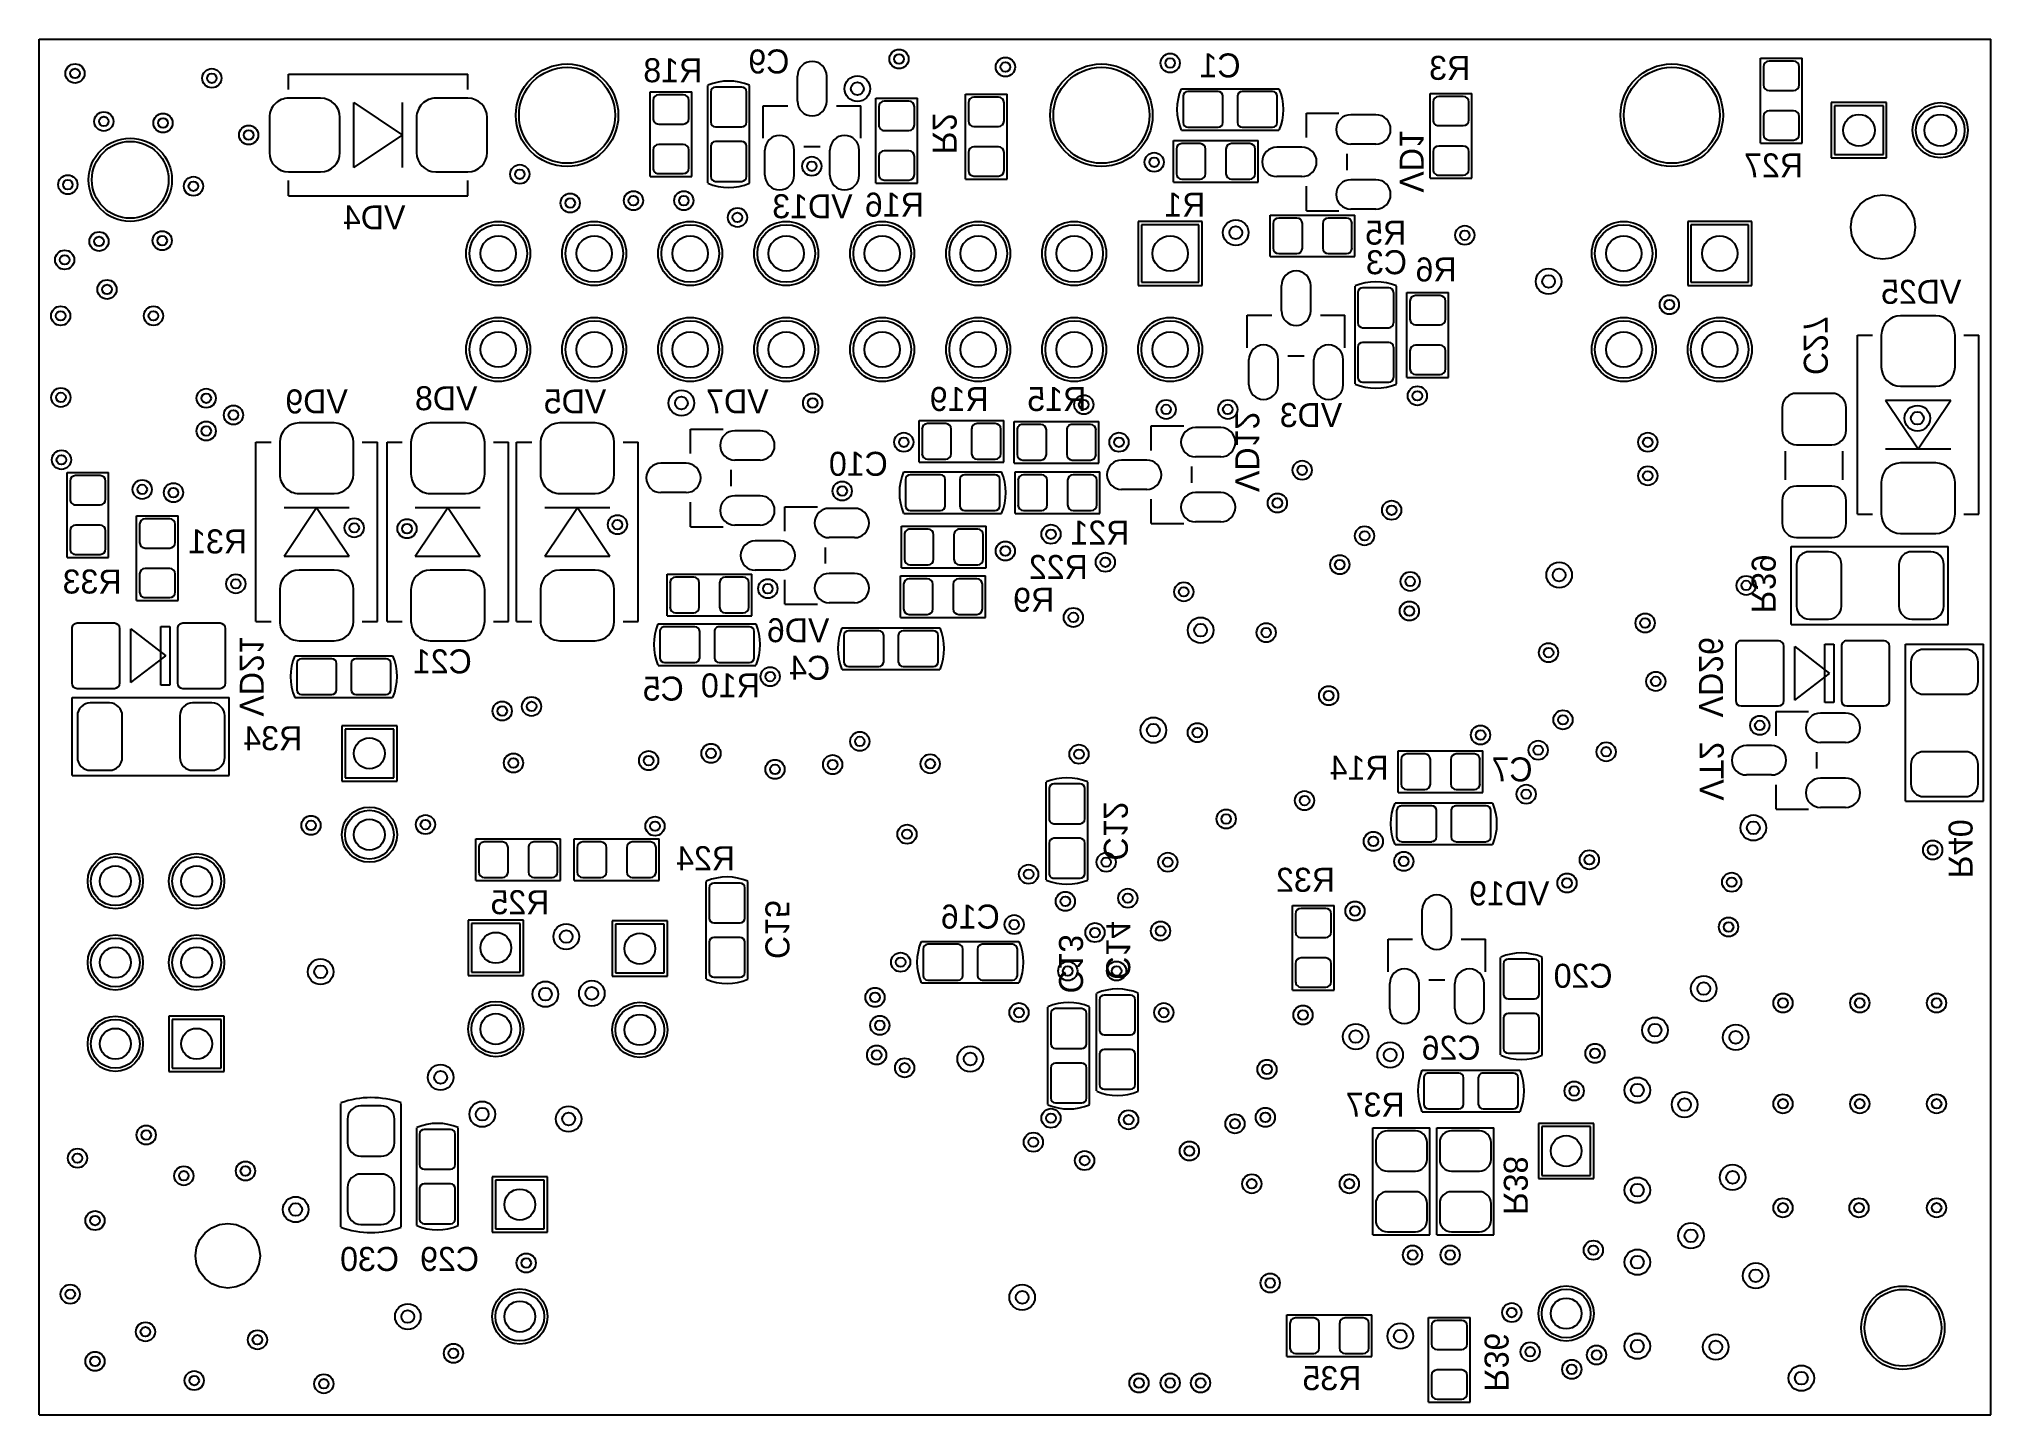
# Model space of a CAD drawing. Header units: millimetres. Extents: x 50.8 to 111.8, y 76.2 to 119.2.
import ezdxf

# ---------------------------------------------------------------- set-up
doc = ezdxf.new("R2010")
doc.units = ezdxf.units.MM
for name, color, linetype in [('BottomOverlay', 54, 'Continuous'), ('BottomSolder', 6, 'Continuous'), ('KeepOutLayer', 6, 'Continuous'), ('MultiLayer', 9, 'Continuous')]:
    doc.layers.add(name, color=color, linetype=linetype)

msp = doc.modelspace()

# ---------------------------------------------------------------- texts
at = {"layer": 'BottomOverlay', "text_generation_flag": 2}
for s, p in [('R18', (71.525, 117.85)), ('C9', (74.25, 118.124)), ('C1', (88.35, 118)), ('R3', (95.525, 117.925)), ('R27', (105.925, 114.875)), ('VD13', (76.225, 113.6)), ('R16', (78.45, 113.65)), ('R1', (87.25, 113.65)), ('VD4', (62.25, 113.25)), ('R5', (93.525, 112.775)), ('C3', (93.55, 111.85)), ('R6', (95.1, 111.625)), ('VD25', (110.875, 110.925)), ('VD9', (60.45, 107.5)), ('VD8', (64.5, 107.6)), ('VD5', (68.525, 107.5)), ('VD7', (73.6, 107.5)), ('R19', (80.476, 107.575)), ('R15', (83.525, 107.575)), ('VD3', (91.525, 107.075)), ('C10', (77.325, 105.55)), ('R31', (57.3, 103.125)), ('R21', (84.875, 103.4)), ('R33', (53.379, 101.871)), ('R22', (83.575, 102.325)), ('R9', (82.525, 101.3)), ('VD6', (75.5, 100.35)), ('C21', (64.325, 99.375)), ('C4', (75.525, 99.175)), ('C5', (70.95, 98.525)), ('R10', (73.325, 98.625)), ('R34', (59.025, 96.975)), ('R14', (92.975, 96.05)), ('C7', (97.475, 96)), ('R24', (72.55, 93.225)), ('R32', (91.3, 92.55)), ('VD19', (98, 92.125)), ('R25', (66.75, 91.85)), ('C16', (80.825, 91.4)), ('C20', (99.975, 89.55)), ('C26', (95.85, 87.3)), ('R37', (93.475, 85.525)), ('C30', (62.05, 80.7)), ('C29', (64.55, 80.7)), ('R35', (92.125, 76.975))]:
    msp.add_text(s, height=0.75, dxfattribs=at).set_placement(p)
for s, p in [('R2', (78.725, 115.6)), ('VD1', (93.325, 114.4)), ('C27', (105.95, 108.7)), ('VD12', (88.184, 105.043)), ('R39', (104.322, 101.25)), ('VD21', (57.075, 98.025)), ('VD26', (102.675, 98)), ('VT2', (102.7, 95.4)), ('C12', (84.075, 93.525)), ('R40', (110.475, 92.975)), ('C15', (73.5, 90.45)), ('C14', (84.15, 89.8)), ('C13', (82.675, 89.375)), ('R38', (96.575, 82.45)), ('R36', (95.975, 76.925))]:
    msp.add_text(s, height=0.75, rotation=270, dxfattribs=at).set_placement(p)

# ---------------------------------------------------------------- blocks, each defined once
blk = doc.blocks.new('CC0603_3M_B_3')
at = {"layer": 'BottomOverlay'}
for p, q in [((-1.524, 0.648), (1.524, 0.648)), ((-1.526, -0.65), (1.524, -0.65))]:
    blk.add_line(p, q, dxfattribs=at)
for centre, start, end in [((0.013, 0), 157.30004, 202.8), ((-0.013, 0), 337.2, 22.69996)]:
    blk.add_arc(centre, 1.676, start, end, dxfattribs=at)
at = {"layer": 'BottomSolder'}
for p, q in [((-1.473, 0.411), (-1.473, -0.411)), ((-0.376, 0.559), (-1.326, 0.559)), ((-0.229, -0.411), (-0.229, 0.411)), ((0.229, 0.411), (0.229, -0.411)), ((1.326, 0.559), (0.376, 0.559)), ((1.473, -0.411), (1.473, 0.411)), ((-1.326, -0.559), (-0.376, -0.559)), ((0.376, -0.559), (1.326, -0.559))]:
    blk.add_line(p, q, dxfattribs=at)
for centre in [(-0.851, 0), (0.851, 0)]:
    blk.add_circle(centre, 0, dxfattribs=at)
for centre, start, end in [((-1.326, 0.411), 90, 180), ((-0.376, 0.411), 0, 90), ((0.376, 0.411), 90, 180), ((1.326, 0.411), 0, 90), ((-1.326, -0.411), 180, 270), ((-0.376, -0.411), 270, 0), ((0.376, -0.411), 180, 270), ((1.326, -0.411), 270, 0)]:
    blk.add_arc(centre, 0.147, start, end, dxfattribs=at)
blk = doc.blocks.new('CC0603_3M_B_5')
at = {"layer": 'BottomOverlay'}
for p, q in [((-1.524, 0.648), (1.524, 0.648)), ((-1.526, -0.65), (1.524, -0.65))]:
    blk.add_line(p, q, dxfattribs=at)
for centre, start, end in [((0.013, 0), 157.30004, 202.8), ((-0.013, 0), 337.2, 22.69996)]:
    blk.add_arc(centre, 1.676, start, end, dxfattribs=at)
at = {"layer": 'BottomSolder'}
for p, q in [((-1.473, 0.411), (-1.473, -0.411)), ((-0.376, 0.559), (-1.326, 0.559)), ((-0.229, -0.411), (-0.229, 0.411)), ((0.229, 0.411), (0.229, -0.411)), ((1.326, 0.559), (0.376, 0.559)), ((1.473, -0.411), (1.473, 0.411)), ((-1.326, -0.559), (-0.376, -0.559)), ((0.376, -0.559), (1.326, -0.559))]:
    blk.add_line(p, q, dxfattribs=at)
for centre in [(-0.851, 0), (0.851, 0)]:
    blk.add_circle(centre, 0, dxfattribs=at)
for centre, start, end in [((-1.326, 0.411), 90, 180), ((-0.376, 0.411), 0, 90), ((0.376, 0.411), 90, 180), ((1.326, 0.411), 0, 90), ((-1.326, -0.411), 180, 270), ((-0.376, -0.411), 270, 0), ((0.376, -0.411), 180, 270), ((1.326, -0.411), 270, 0)]:
    blk.add_arc(centre, 0.147, start, end, dxfattribs=at)
blk = doc.blocks.new('CC0603_3M_B_6')
at = {"layer": 'BottomOverlay'}
for p, q in [((-1.524, 0.648), (1.524, 0.648)), ((-1.526, -0.65), (1.524, -0.65))]:
    blk.add_line(p, q, dxfattribs=at)
for centre, start, end in [((0.013, 0), 157.30004, 202.8), ((-0.013, 0), 337.2, 22.69996)]:
    blk.add_arc(centre, 1.676, start, end, dxfattribs=at)
at = {"layer": 'BottomSolder'}
for p, q in [((-1.473, 0.411), (-1.473, -0.411)), ((-0.376, 0.559), (-1.326, 0.559)), ((-0.229, -0.411), (-0.229, 0.411)), ((0.229, 0.411), (0.229, -0.411)), ((1.326, 0.559), (0.376, 0.559)), ((1.473, -0.411), (1.473, 0.411)), ((-1.326, -0.559), (-0.376, -0.559)), ((0.376, -0.559), (1.326, -0.559))]:
    blk.add_line(p, q, dxfattribs=at)
for centre in [(-0.851, 0), (0.851, 0)]:
    blk.add_circle(centre, 0, dxfattribs=at)
for centre, start, end in [((-1.326, 0.411), 90, 180), ((-0.376, 0.411), 0, 90), ((0.376, 0.411), 90, 180), ((1.326, 0.411), 0, 90), ((-1.326, -0.411), 180, 270), ((-0.376, -0.411), 270, 0), ((0.376, -0.411), 180, 270), ((1.326, -0.411), 270, 0)]:
    blk.add_arc(centre, 0.147, start, end, dxfattribs=at)
blk = doc.blocks.new('CC0603_3M_B_7')
at = {"layer": 'BottomOverlay'}
for p, q in [((1.524, 0.648), (-1.524, 0.648)), ((1.524, -0.65), (-1.526, -0.65))]:
    blk.add_line(p, q, dxfattribs=at)
for centre, start, end in [((0.013, 0), 157.30004, 202.8), ((-0.013, 0), 337.2, 22.69996)]:
    blk.add_arc(centre, 1.676, start, end, dxfattribs=at)
at = {"layer": 'BottomSolder'}
for p, q in [((-1.473, 0.411), (-1.473, -0.411)), ((-0.376, 0.559), (-1.326, 0.559)), ((-0.229, -0.411), (-0.229, 0.411)), ((0.229, 0.411), (0.229, -0.411)), ((1.326, 0.559), (0.376, 0.559)), ((1.473, -0.411), (1.473, 0.411)), ((-1.326, -0.559), (-0.376, -0.559)), ((0.376, -0.559), (1.326, -0.559))]:
    blk.add_line(p, q, dxfattribs=at)
for centre in [(-0.851, 0), (0.851, 0)]:
    blk.add_circle(centre, 0, dxfattribs=at)
for centre, start, end in [((-1.326, 0.411), 90, 180), ((-0.376, 0.411), 0, 90), ((0.376, 0.411), 90, 180), ((1.326, 0.411), 0, 90), ((-1.326, -0.411), 180, 270), ((-0.376, -0.411), 270, 0), ((0.376, -0.411), 180, 270), ((1.326, -0.411), 270, 0)]:
    blk.add_arc(centre, 0.147, start, end, dxfattribs=at)
blk = doc.blocks.new('CC0603_3M_B_9')
at = {"layer": 'BottomOverlay'}
for p, q in [((1.524, 0.648), (-1.524, 0.648)), ((1.524, -0.65), (-1.526, -0.65))]:
    blk.add_line(p, q, dxfattribs=at)
for centre, start, end in [((0.013, 0), 157.30004, 202.8), ((-0.013, 0), 337.2, 22.69996)]:
    blk.add_arc(centre, 1.676, start, end, dxfattribs=at)
at = {"layer": 'BottomSolder'}
for p, q in [((-1.473, 0.411), (-1.473, -0.411)), ((-0.376, 0.559), (-1.326, 0.559)), ((-0.229, -0.411), (-0.229, 0.411)), ((0.229, 0.411), (0.229, -0.411)), ((1.326, 0.559), (0.376, 0.559)), ((1.473, -0.411), (1.473, 0.411)), ((-1.326, -0.559), (-0.376, -0.559)), ((0.376, -0.559), (1.326, -0.559))]:
    blk.add_line(p, q, dxfattribs=at)
for centre in [(-0.851, 0), (0.851, 0)]:
    blk.add_circle(centre, 0, dxfattribs=at)
for centre, start, end in [((-1.326, 0.411), 90, 180), ((-0.376, 0.411), 0, 90), ((0.376, 0.411), 90, 180), ((1.326, 0.411), 0, 90), ((-1.326, -0.411), 180, 270), ((-0.376, -0.411), 270, 0), ((0.376, -0.411), 180, 270), ((1.326, -0.411), 270, 0)]:
    blk.add_arc(centre, 0.147, start, end, dxfattribs=at)
blk = doc.blocks.new('CC0603_3M_B_11')
at = {"layer": 'BottomOverlay'}
for p, q in [((-1.524, 0.648), (1.524, 0.648)), ((-1.526, -0.65), (1.524, -0.65))]:
    blk.add_line(p, q, dxfattribs=at)
for centre, start, end in [((0.013, 0), 157.30004, 202.8), ((-0.013, 0), 337.2, 22.69996)]:
    blk.add_arc(centre, 1.676, start, end, dxfattribs=at)
at = {"layer": 'BottomSolder'}
for p, q in [((-1.473, 0.411), (-1.473, -0.411)), ((-0.376, 0.559), (-1.326, 0.559)), ((-0.229, -0.411), (-0.229, 0.411)), ((0.229, 0.411), (0.229, -0.411)), ((1.326, 0.559), (0.376, 0.559)), ((1.473, -0.411), (1.473, 0.411)), ((-1.326, -0.559), (-0.376, -0.559)), ((0.376, -0.559), (1.326, -0.559))]:
    blk.add_line(p, q, dxfattribs=at)
for centre in [(-0.851, 0), (0.851, 0)]:
    blk.add_circle(centre, 0, dxfattribs=at)
for centre, start, end in [((-1.326, 0.411), 90, 180), ((-0.376, 0.411), 0, 90), ((0.376, 0.411), 90, 180), ((1.326, 0.411), 0, 90), ((-1.326, -0.411), 180, 270), ((-0.376, -0.411), 270, 0), ((0.376, -0.411), 180, 270), ((1.326, -0.411), 270, 0)]:
    blk.add_arc(centre, 0.147, start, end, dxfattribs=at)
blk = doc.blocks.new('CC0603_3M_B_13')
at = {"layer": 'BottomOverlay'}
for p, q in [((1.524, 0.648), (-1.524, 0.648)), ((1.524, -0.65), (-1.526, -0.65))]:
    blk.add_line(p, q, dxfattribs=at)
for centre, start, end in [((0.013, 0), 157.30004, 202.8), ((-0.013, 0), 337.2, 22.69996)]:
    blk.add_arc(centre, 1.676, start, end, dxfattribs=at)
at = {"layer": 'BottomSolder'}
for p, q in [((-1.473, 0.411), (-1.473, -0.411)), ((-0.376, 0.559), (-1.326, 0.559)), ((-0.229, -0.411), (-0.229, 0.411)), ((0.229, 0.411), (0.229, -0.411)), ((1.326, 0.559), (0.376, 0.559)), ((1.473, -0.411), (1.473, 0.411)), ((-1.326, -0.559), (-0.376, -0.559)), ((0.376, -0.559), (1.326, -0.559))]:
    blk.add_line(p, q, dxfattribs=at)
for centre in [(-0.851, 0), (0.851, 0)]:
    blk.add_circle(centre, 0, dxfattribs=at)
for centre, start, end in [((-1.326, 0.411), 90, 180), ((-0.376, 0.411), 0, 90), ((0.376, 0.411), 90, 180), ((1.326, 0.411), 0, 90), ((-1.326, -0.411), 180, 270), ((-0.376, -0.411), 270, 0), ((0.376, -0.411), 180, 270), ((1.326, -0.411), 270, 0)]:
    blk.add_arc(centre, 0.147, start, end, dxfattribs=at)
blk = doc.blocks.new('CC0603_3M_B_14')
at = {"layer": 'BottomOverlay'}
for p, q in [((-1.524, 0.648), (1.524, 0.648)), ((-1.526, -0.65), (1.524, -0.65))]:
    blk.add_line(p, q, dxfattribs=at)
for centre, start, end in [((0.013, 0), 157.30004, 202.8), ((-0.013, 0), 337.2, 22.69996)]:
    blk.add_arc(centre, 1.676, start, end, dxfattribs=at)
at = {"layer": 'BottomSolder'}
for p, q in [((-1.473, 0.411), (-1.473, -0.411)), ((-0.376, 0.559), (-1.326, 0.559)), ((-0.229, -0.411), (-0.229, 0.411)), ((0.229, 0.411), (0.229, -0.411)), ((1.326, 0.559), (0.376, 0.559)), ((1.473, -0.411), (1.473, 0.411)), ((-1.326, -0.559), (-0.376, -0.559)), ((0.376, -0.559), (1.326, -0.559))]:
    blk.add_line(p, q, dxfattribs=at)
for centre in [(-0.851, 0), (0.851, 0)]:
    blk.add_circle(centre, 0, dxfattribs=at)
for centre, start, end in [((-1.326, 0.411), 90, 180), ((-0.376, 0.411), 0, 90), ((0.376, 0.411), 90, 180), ((1.326, 0.411), 0, 90), ((-1.326, -0.411), 180, 270), ((-0.376, -0.411), 270, 0), ((0.376, -0.411), 180, 270), ((1.326, -0.411), 270, 0)]:
    blk.add_arc(centre, 0.147, start, end, dxfattribs=at)
blk = doc.blocks.new('CC0603_3M_B_15')
at = {"layer": 'BottomOverlay'}
for p, q in [((-1.524, 0.648), (1.524, 0.648)), ((-1.526, -0.65), (1.524, -0.65))]:
    blk.add_line(p, q, dxfattribs=at)
for centre, start, end in [((0.013, 0), 157.30004, 202.8), ((-0.013, 0), 337.2, 22.69996)]:
    blk.add_arc(centre, 1.676, start, end, dxfattribs=at)
at = {"layer": 'BottomSolder'}
for p, q in [((-1.473, 0.411), (-1.473, -0.411)), ((-0.376, 0.559), (-1.326, 0.559)), ((-0.229, -0.411), (-0.229, 0.411)), ((0.229, 0.411), (0.229, -0.411)), ((1.326, 0.559), (0.376, 0.559)), ((1.473, -0.411), (1.473, 0.411)), ((-1.326, -0.559), (-0.376, -0.559)), ((0.376, -0.559), (1.326, -0.559))]:
    blk.add_line(p, q, dxfattribs=at)
for centre in [(-0.851, 0), (0.851, 0)]:
    blk.add_circle(centre, 0, dxfattribs=at)
for centre, start, end in [((-1.326, 0.411), 90, 180), ((-0.376, 0.411), 0, 90), ((0.376, 0.411), 90, 180), ((1.326, 0.411), 0, 90), ((-1.326, -0.411), 180, 270), ((-0.376, -0.411), 270, 0), ((0.376, -0.411), 180, 270), ((1.326, -0.411), 270, 0)]:
    blk.add_arc(centre, 0.147, start, end, dxfattribs=at)
blk = doc.blocks.new('CC0603_3M_B_16')
at = {"layer": 'BottomOverlay'}
for p, q in [((-1.524, 0.648), (1.524, 0.648)), ((-1.526, -0.65), (1.524, -0.65))]:
    blk.add_line(p, q, dxfattribs=at)
for centre, start, end in [((0.013, 0), 157.30004, 202.8), ((-0.013, 0), 337.2, 22.69996)]:
    blk.add_arc(centre, 1.676, start, end, dxfattribs=at)
at = {"layer": 'BottomSolder'}
for p, q in [((-1.473, 0.411), (-1.473, -0.411)), ((-0.376, 0.559), (-1.326, 0.559)), ((-0.229, -0.411), (-0.229, 0.411)), ((0.229, 0.411), (0.229, -0.411)), ((1.326, 0.559), (0.376, 0.559)), ((1.473, -0.411), (1.473, 0.411)), ((-1.326, -0.559), (-0.376, -0.559)), ((0.376, -0.559), (1.326, -0.559))]:
    blk.add_line(p, q, dxfattribs=at)
for centre in [(-0.851, 0), (0.851, 0)]:
    blk.add_circle(centre, 0, dxfattribs=at)
for centre, start, end in [((-1.326, 0.411), 90, 180), ((-0.376, 0.411), 0, 90), ((0.376, 0.411), 90, 180), ((1.326, 0.411), 0, 90), ((-1.326, -0.411), 180, 270), ((-0.376, -0.411), 270, 0), ((0.376, -0.411), 180, 270), ((1.326, -0.411), 270, 0)]:
    blk.add_arc(centre, 0.147, start, end, dxfattribs=at)
blk = doc.blocks.new('CC0603_3M_B_17')
at = {"layer": 'BottomOverlay'}
for p, q in [((-1.524, 0.648), (1.524, 0.648)), ((-1.526, -0.65), (1.524, -0.65))]:
    blk.add_line(p, q, dxfattribs=at)
for centre, start, end in [((0.013, 0), 157.30004, 202.8), ((-0.013, 0), 337.2, 22.69996)]:
    blk.add_arc(centre, 1.676, start, end, dxfattribs=at)
at = {"layer": 'BottomSolder'}
for p, q in [((-1.473, 0.411), (-1.473, -0.411)), ((-0.376, 0.559), (-1.326, 0.559)), ((-0.229, -0.411), (-0.229, 0.411)), ((0.229, 0.411), (0.229, -0.411)), ((1.326, 0.559), (0.376, 0.559)), ((1.473, -0.411), (1.473, 0.411)), ((-1.326, -0.559), (-0.376, -0.559)), ((0.376, -0.559), (1.326, -0.559))]:
    blk.add_line(p, q, dxfattribs=at)
for centre in [(-0.851, 0), (0.851, 0)]:
    blk.add_circle(centre, 0, dxfattribs=at)
for centre, start, end in [((-1.326, 0.411), 90, 180), ((-0.376, 0.411), 0, 90), ((0.376, 0.411), 90, 180), ((1.326, 0.411), 0, 90), ((-1.326, -0.411), 180, 270), ((-0.376, -0.411), 270, 0), ((0.376, -0.411), 180, 270), ((1.326, -0.411), 270, 0)]:
    blk.add_arc(centre, 0.147, start, end, dxfattribs=at)
blk = doc.blocks.new('CC0603_3M_B_21')
at = {"layer": 'BottomOverlay'}
for p, q in [((-1.524, 0.648), (1.524, 0.648)), ((-1.526, -0.65), (1.524, -0.65))]:
    blk.add_line(p, q, dxfattribs=at)
for centre, start, end in [((0.013, 0), 157.30004, 202.8), ((-0.013, 0), 337.2, 22.69996)]:
    blk.add_arc(centre, 1.676, start, end, dxfattribs=at)
at = {"layer": 'BottomSolder'}
for p, q in [((-1.473, 0.411), (-1.473, -0.411)), ((-0.376, 0.559), (-1.326, 0.559)), ((-0.229, -0.411), (-0.229, 0.411)), ((0.229, 0.411), (0.229, -0.411)), ((1.326, 0.559), (0.376, 0.559)), ((1.473, -0.411), (1.473, 0.411)), ((-1.326, -0.559), (-0.376, -0.559)), ((0.376, -0.559), (1.326, -0.559))]:
    blk.add_line(p, q, dxfattribs=at)
for centre in [(-0.851, 0), (0.851, 0)]:
    blk.add_circle(centre, 0, dxfattribs=at)
for centre, start, end in [((-1.326, 0.411), 90, 180), ((-0.376, 0.411), 0, 90), ((0.376, 0.411), 90, 180), ((1.326, 0.411), 0, 90), ((-1.326, -0.411), 180, 270), ((-0.376, -0.411), 270, 0), ((0.376, -0.411), 180, 270), ((1.326, -0.411), 270, 0)]:
    blk.add_arc(centre, 0.147, start, end, dxfattribs=at)
blk = doc.blocks.new('CC0603_3M_B_22')
at = {"layer": 'BottomOverlay'}
for p, q in [((-1.524, 0.648), (1.524, 0.648)), ((-1.526, -0.65), (1.524, -0.65))]:
    blk.add_line(p, q, dxfattribs=at)
for centre, start, end in [((0.013, 0), 157.30004, 202.8), ((-0.013, 0), 337.2, 22.69996)]:
    blk.add_arc(centre, 1.676, start, end, dxfattribs=at)
at = {"layer": 'BottomSolder'}
for p, q in [((-1.473, 0.411), (-1.473, -0.411)), ((-0.376, 0.559), (-1.326, 0.559)), ((-0.229, -0.411), (-0.229, 0.411)), ((0.229, 0.411), (0.229, -0.411)), ((1.326, 0.559), (0.376, 0.559)), ((1.473, -0.411), (1.473, 0.411)), ((-1.326, -0.559), (-0.376, -0.559)), ((0.376, -0.559), (1.326, -0.559))]:
    blk.add_line(p, q, dxfattribs=at)
for centre in [(-0.851, 0), (0.851, 0)]:
    blk.add_circle(centre, 0, dxfattribs=at)
for centre, start, end in [((-1.326, 0.411), 90, 180), ((-0.376, 0.411), 0, 90), ((0.376, 0.411), 90, 180), ((1.326, 0.411), 0, 90), ((-1.326, -0.411), 180, 270), ((-0.376, -0.411), 270, 0), ((0.376, -0.411), 180, 270), ((1.326, -0.411), 270, 0)]:
    blk.add_arc(centre, 0.147, start, end, dxfattribs=at)
blk = doc.blocks.new('CC20X2_54_23')
at = {"layer": 'BottomSolder'}
for p, q in [((-0.8636, 0.8636), (-0.8636, -0.8636)), ((0.8636, 0.8636), (-0.8636, 0.8636)), ((0.8636, -0.8636), (0.8636, 0.8636)), ((-0.8636, -0.8636), (0.8636, -0.8636))]:
    blk.add_line(p, q, dxfattribs=at)
for centre, radius in [((2.54, 0), 0.8636), ((0, 0), 0.4826), ((2.54, 0), 0.4826)]:
    blk.add_circle(centre, radius, dxfattribs=at)
at = {"layer": 'MultiLayer'}
for p, q in [((-0.762, 0.762), (-0.762, -0.762)), ((0.762, 0.762), (-0.762, 0.762)), ((0.762, -0.762), (0.762, 0.762)), ((-0.762, -0.762), (0.762, -0.762))]:
    blk.add_line(p, q, dxfattribs=at)
for centre, radius in [((2.54, 0), 0.762), ((0, 0), 0.4826), ((2.54, 0), 0.4826)]:
    blk.add_circle(centre, radius, dxfattribs=at)
blk = doc.blocks.new('CC8X3_5_25')
at = {"layer": 'BottomSolder'}
for p, q in [((-0.864, 0.864), (-0.864, -0.864)), ((0.864, 0.864), (-0.864, 0.864)), ((0.864, -0.864), (0.864, 0.864)), ((-0.864, -0.864), (0.864, -0.864))]:
    blk.add_line(p, q, dxfattribs=at)
for centre, radius in [((3.5, 0), 0.864), ((0, 0), 0.483), ((3.5, 0), 0.483)]:
    blk.add_circle(centre, radius, dxfattribs=at)
at = {"layer": 'MultiLayer'}
for p, q in [((-0.762, 0.762), (-0.762, -0.762)), ((0.762, 0.762), (-0.762, 0.762)), ((0.762, -0.762), (0.762, 0.762)), ((-0.762, -0.762), (0.762, -0.762))]:
    blk.add_line(p, q, dxfattribs=at)
for centre, radius in [((3.5, 0), 0.762), ((0, 0), 0.483), ((3.5, 0), 0.483)]:
    blk.add_circle(centre, radius, dxfattribs=at)
blk = doc.blocks.new('CC0603_3M_B_26')
at = {"layer": 'BottomOverlay'}
for p, q in [((1.524, 0.648), (-1.524, 0.648)), ((1.524, -0.65), (-1.526, -0.65))]:
    blk.add_line(p, q, dxfattribs=at)
for centre, start, end in [((0.013, 0), 157.30004, 202.8), ((-0.013, 0), 337.2, 22.69996)]:
    blk.add_arc(centre, 1.676, start, end, dxfattribs=at)
at = {"layer": 'BottomSolder'}
for p, q in [((-1.473, 0.411), (-1.473, -0.411)), ((-0.376, 0.559), (-1.326, 0.559)), ((-0.229, -0.411), (-0.229, 0.411)), ((0.229, 0.411), (0.229, -0.411)), ((1.326, 0.559), (0.376, 0.559)), ((1.473, -0.411), (1.473, 0.411)), ((-1.326, -0.559), (-0.376, -0.559)), ((0.376, -0.559), (1.326, -0.559))]:
    blk.add_line(p, q, dxfattribs=at)
for centre in [(-0.851, 0), (0.851, 0)]:
    blk.add_circle(centre, 0, dxfattribs=at)
for centre, start, end in [((-1.326, 0.411), 90, 180), ((-0.376, 0.411), 0, 90), ((0.376, 0.411), 90, 180), ((1.326, 0.411), 0, 90), ((-1.326, -0.411), 180, 270), ((-0.376, -0.411), 270, 0), ((0.376, -0.411), 180, 270), ((1.326, -0.411), 270, 0)]:
    blk.add_arc(centre, 0.147, start, end, dxfattribs=at)
blk = doc.blocks.new('CC1206_MIDI_B_27')
at = {"layer": 'BottomOverlay'}
for p, q in [((1.9, 0.9), (1, 0.9)), ((1.9, -0.9), (1, -0.9))]:
    blk.add_line(p, q, dxfattribs=at)
at = {"layer": 'BottomSolder'}
for p, q in [((0.35, 1.002), (-0.35, 1.002)), ((3.25, 1.002), (2.55, 1.002)), ((-0.802, 0.55), (-0.802, -0.55)), ((0.802, -0.55), (0.802, 0.55)), ((2.098, 0.55), (2.098, -0.55)), ((3.702, -0.55), (3.702, 0.55)), ((-0.35, -1.002), (0.35, -1.002)), ((2.55, -1.002), (3.25, -1.002))]:
    blk.add_line(p, q, dxfattribs=at)
for centre in [(0, 0), (2.9, 0)]:
    blk.add_circle(centre, 0, dxfattribs=at)
for centre, start, end in [((-0.35, 0.55), 90, 180), ((0.35, 0.55), 0, 90), ((2.55, 0.55), 90, 180), ((3.25, 0.55), 0, 90), ((-0.35, -0.55), 180, 270), ((0.35, -0.55), 270, 0), ((2.55, -0.55), 180, 270), ((3.25, -0.55), 270, 0)]:
    blk.add_arc(centre, 0.452, start, end, dxfattribs=at)
blk = doc.blocks.new('CC16X10_CAP0_5_1__P________28')
at = {"layer": 'BottomSolder'}
for p, q in [((-0.8636, 0.8636), (-0.8636, -0.8636)), ((0.8636, 0.8636), (-0.8636, 0.8636)), ((0.8636, -0.8636), (0.8636, 0.8636)), ((-0.8636, -0.8636), (0.8636, -0.8636))]:
    blk.add_line(p, q, dxfattribs=at)
for centre, radius in [((5.08, 0), 0.8636), ((0, 0), 0.4826), ((5.08, 0), 0.4826)]:
    blk.add_circle(centre, radius, dxfattribs=at)
at = {"layer": 'MultiLayer'}
for p, q in [((-0.762, 0.762), (-0.762, -0.762)), ((0.762, 0.762), (-0.762, 0.762)), ((0.762, -0.762), (0.762, 0.762)), ((-0.762, -0.762), (0.762, -0.762))]:
    blk.add_line(p, q, dxfattribs=at)
for centre, radius in [((5.08, 0), 0.762), ((0, 0), 0.4826), ((5.08, 0), 0.4826)]:
    blk.add_circle(centre, radius, dxfattribs=at)
blk = doc.blocks.new('CC0603_3M_B_29')
at = {"layer": 'BottomOverlay'}
for p, q in [((-1.524, 0.648), (1.524, 0.648)), ((-1.526, -0.65), (1.524, -0.65))]:
    blk.add_line(p, q, dxfattribs=at)
for centre, start, end in [((0.013, 0), 157.30004, 202.8), ((-0.013, 0), 337.2, 22.69996)]:
    blk.add_arc(centre, 1.676, start, end, dxfattribs=at)
at = {"layer": 'BottomSolder'}
for p, q in [((-1.473, 0.411), (-1.473, -0.411)), ((-0.376, 0.559), (-1.326, 0.559)), ((-0.229, -0.411), (-0.229, 0.411)), ((0.229, 0.411), (0.229, -0.411)), ((1.326, 0.559), (0.376, 0.559)), ((1.473, -0.411), (1.473, 0.411)), ((-1.326, -0.559), (-0.376, -0.559)), ((0.376, -0.559), (1.326, -0.559))]:
    blk.add_line(p, q, dxfattribs=at)
for centre in [(-0.851, 0), (0.851, 0)]:
    blk.add_circle(centre, 0, dxfattribs=at)
for centre, start, end in [((-1.326, 0.411), 90, 180), ((-0.376, 0.411), 0, 90), ((0.376, 0.411), 90, 180), ((1.326, 0.411), 0, 90), ((-1.326, -0.411), 180, 270), ((-0.376, -0.411), 270, 0), ((0.376, -0.411), 180, 270), ((1.326, -0.411), 270, 0)]:
    blk.add_arc(centre, 0.147, start, end, dxfattribs=at)
blk = doc.blocks.new('CC0805_MIDI_2M1_B_30')
at = {"layer": 'BottomOverlay'}
for p, q in [((2.9972, 0.9398), (-0.8636, 0.9398)), ((2.9972, -0.9398), (-0.8636, -0.9398))]:
    blk.add_line(p, q, dxfattribs=at)
for centre, radius, start, end in [((1.7272, 0), 2.7696, 160.199919, 199.899975), ((0.4572, 0), 2.7178, 339.700017, 20.299983)]:
    blk.add_arc(centre, radius, start, end, dxfattribs=at)
at = {"layer": 'BottomSolder'}
for p, q in [((0.3683, 0.7366), (-0.3683, 0.7366)), ((2.5019, 0.7366), (1.7653, 0.7366)), ((-0.7874, 0.3175), (-0.7874, -0.3175)), ((0.7874, -0.3175), (0.7874, 0.3175)), ((1.3462, 0.3175), (1.3462, -0.3175)), ((2.921, -0.3175), (2.921, 0.3175)), ((-0.3683, -0.7366), (0.3683, -0.7366)), ((1.7653, -0.7366), (2.5019, -0.7366))]:
    blk.add_line(p, q, dxfattribs=at)
for centre in [(0, 0), (2.1336, 0)]:
    blk.add_circle(centre, 0, dxfattribs=at)
for centre, start, end in [((-0.3683, 0.3175), 90, 180), ((0.3683, 0.3175), 0, 90), ((1.7653, 0.3175), 90, 180), ((2.5019, 0.3175), 0, 90), ((-0.3683, -0.3175), 180, 270), ((0.3683, -0.3175), 270, 0), ((1.7653, -0.3175), 180, 270), ((2.5019, -0.3175), 270, 0)]:
    blk.add_arc(centre, 0.4191, start, end, dxfattribs=at)
blk = doc.blocks.new('PIN2W_44')
at = {"layer": 'BottomSolder'}
for p, q in [((-0.8636, 0.8636), (-0.8636, -0.8636)), ((0.8636, 0.8636), (-0.8636, 0.8636)), ((0.8636, -0.8636), (0.8636, 0.8636)), ((-0.8636, -0.8636), (0.8636, -0.8636))]:
    blk.add_line(p, q, dxfattribs=at)
for centre, radius in [((2.54, 0), 0.8636), ((0, 0), 0.4826), ((2.54, 0), 0.4826)]:
    blk.add_circle(centre, radius, dxfattribs=at)
at = {"layer": 'MultiLayer'}
for p, q in [((-0.762, 0.762), (-0.762, -0.762)), ((0.762, 0.762), (-0.762, 0.762)), ((0.762, -0.762), (0.762, 0.762)), ((-0.762, -0.762), (0.762, -0.762))]:
    blk.add_line(p, q, dxfattribs=at)
for centre, radius in [((2.54, 0), 0.762), ((0, 0), 0.4826), ((2.54, 0), 0.4826)]:
    blk.add_circle(centre, radius, dxfattribs=at)
blk = doc.blocks.new('RC0603_3M_B_47')
at = {"layer": 'BottomOverlay'}
for p, q in [((-1.325, 0.65), (1.325, 0.65)), ((-1.325, -0.65), (-1.325, 0.65)), ((1.325, -0.65), (1.325, 0.65)), ((-1.325, -0.65), (1.325, -0.65))]:
    blk.add_line(p, q, dxfattribs=at)
at = {"layer": 'BottomSolder'}
for p, q in [((-1.231, 0.384), (-1.231, -0.384)), ((-0.491, 0.557), (-1.059, 0.557)), ((-0.318, -0.384), (-0.318, 0.384)), ((0.318, 0.384), (0.318, -0.384)), ((1.059, 0.557), (0.491, 0.557)), ((1.231, -0.384), (1.231, 0.384)), ((-1.059, -0.557), (-0.491, -0.557)), ((0.491, -0.557), (1.059, -0.557))]:
    blk.add_line(p, q, dxfattribs=at)
for centre in [(-0.775, 0), (0.775, 0)]:
    blk.add_circle(centre, 0, dxfattribs=at)
for centre, start, end in [((-1.059, 0.384), 90, 180), ((-0.491, 0.384), 0, 90), ((0.491, 0.384), 90, 180), ((1.059, 0.384), 0, 90), ((-1.059, -0.384), 180, 270), ((-0.491, -0.384), 270, 0), ((0.491, -0.384), 180, 270), ((1.059, -0.384), 270, 0)]:
    blk.add_arc(centre, 0.173, start, end, dxfattribs=at)
blk = doc.blocks.new('RC0603_3M_B_48')
at = {"layer": 'BottomOverlay'}
for p, q in [((-1.325, 0.65), (1.325, 0.65)), ((-1.325, 0.65), (-1.325, -0.65)), ((1.325, 0.65), (1.325, -0.65)), ((-1.325, -0.65), (1.325, -0.65))]:
    blk.add_line(p, q, dxfattribs=at)
at = {"layer": 'BottomSolder'}
for p, q in [((-1.231, 0.384), (-1.231, -0.384)), ((-0.491, 0.557), (-1.059, 0.557)), ((-0.318, -0.384), (-0.318, 0.384)), ((0.318, 0.384), (0.318, -0.384)), ((1.059, 0.557), (0.491, 0.557)), ((1.231, -0.384), (1.231, 0.384)), ((-1.059, -0.557), (-0.491, -0.557)), ((0.491, -0.557), (1.059, -0.557))]:
    blk.add_line(p, q, dxfattribs=at)
for centre in [(-0.775, 0), (0.775, 0)]:
    blk.add_circle(centre, 0, dxfattribs=at)
for centre, start, end in [((-1.059, 0.384), 90, 180), ((-0.491, 0.384), 0, 90), ((0.491, 0.384), 90, 180), ((1.059, 0.384), 0, 90), ((-1.059, -0.384), 180, 270), ((-0.491, -0.384), 270, 0), ((0.491, -0.384), 180, 270), ((1.059, -0.384), 270, 0)]:
    blk.add_arc(centre, 0.173, start, end, dxfattribs=at)
blk = doc.blocks.new('RC0603_3M_B_49')
at = {"layer": 'BottomOverlay'}
for p, q in [((1.325, 0.65), (-1.325, 0.65)), ((-1.325, -0.65), (-1.325, 0.65)), ((1.325, -0.65), (1.325, 0.65)), ((1.325, -0.65), (-1.325, -0.65))]:
    blk.add_line(p, q, dxfattribs=at)
at = {"layer": 'BottomSolder'}
for p, q in [((-1.231, 0.384), (-1.231, -0.384)), ((-0.491, 0.557), (-1.059, 0.557)), ((-0.318, -0.384), (-0.318, 0.384)), ((0.318, 0.384), (0.318, -0.384)), ((1.059, 0.557), (0.491, 0.557)), ((1.231, -0.384), (1.231, 0.384)), ((-1.059, -0.557), (-0.491, -0.557)), ((0.491, -0.557), (1.059, -0.557))]:
    blk.add_line(p, q, dxfattribs=at)
for centre in [(-0.775, 0), (0.775, 0)]:
    blk.add_circle(centre, 0, dxfattribs=at)
for centre, start, end in [((-1.059, 0.384), 90, 180), ((-0.491, 0.384), 0, 90), ((0.491, 0.384), 90, 180), ((1.059, 0.384), 0, 90), ((-1.059, -0.384), 180, 270), ((-0.491, -0.384), 270, 0), ((0.491, -0.384), 180, 270), ((1.059, -0.384), 270, 0)]:
    blk.add_arc(centre, 0.173, start, end, dxfattribs=at)
blk = doc.blocks.new('RC0603_3M_B_51')
at = {"layer": 'BottomOverlay'}
for p, q in [((-1.325, 0.65), (1.325, 0.65)), ((-1.325, -0.65), (-1.325, 0.65)), ((1.325, -0.65), (1.325, 0.65)), ((-1.325, -0.65), (1.325, -0.65))]:
    blk.add_line(p, q, dxfattribs=at)
at = {"layer": 'BottomSolder'}
for p, q in [((-1.231, 0.384), (-1.231, -0.384)), ((-0.491, 0.557), (-1.059, 0.557)), ((-0.318, -0.384), (-0.318, 0.384)), ((0.318, 0.384), (0.318, -0.384)), ((1.059, 0.557), (0.491, 0.557)), ((1.231, -0.384), (1.231, 0.384)), ((-1.059, -0.557), (-0.491, -0.557)), ((0.491, -0.557), (1.059, -0.557))]:
    blk.add_line(p, q, dxfattribs=at)
for centre in [(-0.775, 0), (0.775, 0)]:
    blk.add_circle(centre, 0, dxfattribs=at)
for centre, start, end in [((-1.059, 0.384), 90, 180), ((-0.491, 0.384), 0, 90), ((0.491, 0.384), 90, 180), ((1.059, 0.384), 0, 90), ((-1.059, -0.384), 180, 270), ((-0.491, -0.384), 270, 0), ((0.491, -0.384), 180, 270), ((1.059, -0.384), 270, 0)]:
    blk.add_arc(centre, 0.173, start, end, dxfattribs=at)
blk = doc.blocks.new('RC0603_3M_B_52')
at = {"layer": 'BottomOverlay'}
for p, q in [((-1.325, 0.65), (1.325, 0.65)), ((-1.325, 0.65), (-1.325, -0.65)), ((1.325, 0.65), (1.325, -0.65)), ((-1.325, -0.65), (1.325, -0.65))]:
    blk.add_line(p, q, dxfattribs=at)
at = {"layer": 'BottomSolder'}
for p, q in [((-1.231, 0.384), (-1.231, -0.384)), ((-0.491, 0.557), (-1.059, 0.557)), ((-0.318, -0.384), (-0.318, 0.384)), ((0.318, 0.384), (0.318, -0.384)), ((1.059, 0.557), (0.491, 0.557)), ((1.231, -0.384), (1.231, 0.384)), ((-1.059, -0.557), (-0.491, -0.557)), ((0.491, -0.557), (1.059, -0.557))]:
    blk.add_line(p, q, dxfattribs=at)
for centre in [(-0.775, 0), (0.775, 0)]:
    blk.add_circle(centre, 0, dxfattribs=at)
for centre, start, end in [((-1.059, 0.384), 90, 180), ((-0.491, 0.384), 0, 90), ((0.491, 0.384), 90, 180), ((1.059, 0.384), 0, 90), ((-1.059, -0.384), 180, 270), ((-0.491, -0.384), 270, 0), ((0.491, -0.384), 180, 270), ((1.059, -0.384), 270, 0)]:
    blk.add_arc(centre, 0.173, start, end, dxfattribs=at)
blk = doc.blocks.new('RC0603_3M_B_55')
at = {"layer": 'BottomOverlay'}
for p, q in [((-1.325, 0.65), (1.325, 0.65)), ((-1.325, -0.65), (-1.325, 0.65)), ((1.325, -0.65), (1.325, 0.65)), ((-1.325, -0.65), (1.325, -0.65))]:
    blk.add_line(p, q, dxfattribs=at)
at = {"layer": 'BottomSolder'}
for p, q in [((-1.231, 0.384), (-1.231, -0.384)), ((-0.491, 0.557), (-1.059, 0.557)), ((-0.318, -0.384), (-0.318, 0.384)), ((0.318, 0.384), (0.318, -0.384)), ((1.059, 0.557), (0.491, 0.557)), ((1.231, -0.384), (1.231, 0.384)), ((-1.059, -0.557), (-0.491, -0.557)), ((0.491, -0.557), (1.059, -0.557))]:
    blk.add_line(p, q, dxfattribs=at)
for centre in [(-0.775, 0), (0.775, 0)]:
    blk.add_circle(centre, 0, dxfattribs=at)
for centre, start, end in [((-1.059, 0.384), 90, 180), ((-0.491, 0.384), 0, 90), ((0.491, 0.384), 90, 180), ((1.059, 0.384), 0, 90), ((-1.059, -0.384), 180, 270), ((-0.491, -0.384), 270, 0), ((0.491, -0.384), 180, 270), ((1.059, -0.384), 270, 0)]:
    blk.add_arc(centre, 0.173, start, end, dxfattribs=at)
blk = doc.blocks.new('RC0603_3M_B_56')
at = {"layer": 'BottomOverlay'}
for p, q in [((-1.325, 0.65), (1.325, 0.65)), ((-1.325, -0.65), (-1.325, 0.65)), ((1.325, -0.65), (1.325, 0.65)), ((-1.325, -0.65), (1.325, -0.65))]:
    blk.add_line(p, q, dxfattribs=at)
at = {"layer": 'BottomSolder'}
for p, q in [((-1.231, 0.384), (-1.231, -0.384)), ((-0.491, 0.557), (-1.059, 0.557)), ((-0.318, -0.384), (-0.318, 0.384)), ((0.318, 0.384), (0.318, -0.384)), ((1.059, 0.557), (0.491, 0.557)), ((1.231, -0.384), (1.231, 0.384)), ((-1.059, -0.557), (-0.491, -0.557)), ((0.491, -0.557), (1.059, -0.557))]:
    blk.add_line(p, q, dxfattribs=at)
for centre in [(-0.775, 0), (0.775, 0)]:
    blk.add_circle(centre, 0, dxfattribs=at)
for centre, start, end in [((-1.059, 0.384), 90, 180), ((-0.491, 0.384), 0, 90), ((0.491, 0.384), 90, 180), ((1.059, 0.384), 0, 90), ((-1.059, -0.384), 180, 270), ((-0.491, -0.384), 270, 0), ((0.491, -0.384), 180, 270), ((1.059, -0.384), 270, 0)]:
    blk.add_arc(centre, 0.173, start, end, dxfattribs=at)
blk = doc.blocks.new('RC0603_3M_B_60')
at = {"layer": 'BottomOverlay'}
for p, q in [((-1.325, 0.65), (1.325, 0.65)), ((-1.325, -0.65), (-1.325, 0.65)), ((1.325, -0.65), (1.325, 0.65)), ((-1.325, -0.65), (1.325, -0.65))]:
    blk.add_line(p, q, dxfattribs=at)
at = {"layer": 'BottomSolder'}
for p, q in [((-1.231, 0.384), (-1.231, -0.384)), ((-0.491, 0.557), (-1.059, 0.557)), ((-0.318, -0.384), (-0.318, 0.384)), ((0.318, 0.384), (0.318, -0.384)), ((1.059, 0.557), (0.491, 0.557)), ((1.231, -0.384), (1.231, 0.384)), ((-1.059, -0.557), (-0.491, -0.557)), ((0.491, -0.557), (1.059, -0.557))]:
    blk.add_line(p, q, dxfattribs=at)
for centre in [(-0.775, 0), (0.775, 0)]:
    blk.add_circle(centre, 0, dxfattribs=at)
for centre, start, end in [((-1.059, 0.384), 90, 180), ((-0.491, 0.384), 0, 90), ((0.491, 0.384), 90, 180), ((1.059, 0.384), 0, 90), ((-1.059, -0.384), 180, 270), ((-0.491, -0.384), 270, 0), ((0.491, -0.384), 180, 270), ((1.059, -0.384), 270, 0)]:
    blk.add_arc(centre, 0.173, start, end, dxfattribs=at)
blk = doc.blocks.new('RC0603_3M_B_61')
at = {"layer": 'BottomOverlay'}
for p, q in [((1.325, 0.65), (-1.325, 0.65)), ((-1.325, 0.65), (-1.325, -0.65)), ((1.325, 0.65), (1.325, -0.65)), ((1.325, -0.65), (-1.325, -0.65))]:
    blk.add_line(p, q, dxfattribs=at)
at = {"layer": 'BottomSolder'}
for p, q in [((-1.231, 0.384), (-1.231, -0.384)), ((-0.491, 0.557), (-1.059, 0.557)), ((-0.318, -0.384), (-0.318, 0.384)), ((0.318, 0.384), (0.318, -0.384)), ((1.059, 0.557), (0.491, 0.557)), ((1.231, -0.384), (1.231, 0.384)), ((-1.059, -0.557), (-0.491, -0.557)), ((0.491, -0.557), (1.059, -0.557))]:
    blk.add_line(p, q, dxfattribs=at)
for centre in [(-0.775, 0), (0.775, 0)]:
    blk.add_circle(centre, 0, dxfattribs=at)
for centre, start, end in [((-1.059, 0.384), 90, 180), ((-0.491, 0.384), 0, 90), ((0.491, 0.384), 90, 180), ((1.059, 0.384), 0, 90), ((-1.059, -0.384), 180, 270), ((-0.491, -0.384), 270, 0), ((0.491, -0.384), 180, 270), ((1.059, -0.384), 270, 0)]:
    blk.add_arc(centre, 0.173, start, end, dxfattribs=at)
blk = doc.blocks.new('RC0603_3M_B_62')
at = {"layer": 'BottomOverlay'}
for p, q in [((1.325, 0.65), (-1.325, 0.65)), ((-1.325, -0.65), (-1.325, 0.65)), ((1.325, -0.65), (1.325, 0.65)), ((1.325, -0.65), (-1.325, -0.65))]:
    blk.add_line(p, q, dxfattribs=at)
at = {"layer": 'BottomSolder'}
for p, q in [((-1.231, 0.384), (-1.231, -0.384)), ((-0.491, 0.557), (-1.059, 0.557)), ((-0.318, -0.384), (-0.318, 0.384)), ((0.318, 0.384), (0.318, -0.384)), ((1.059, 0.557), (0.491, 0.557)), ((1.231, -0.384), (1.231, 0.384)), ((-1.059, -0.557), (-0.491, -0.557)), ((0.491, -0.557), (1.059, -0.557))]:
    blk.add_line(p, q, dxfattribs=at)
for centre in [(-0.775, 0), (0.775, 0)]:
    blk.add_circle(centre, 0, dxfattribs=at)
for centre, start, end in [((-1.059, 0.384), 90, 180), ((-0.491, 0.384), 0, 90), ((0.491, 0.384), 90, 180), ((1.059, 0.384), 0, 90), ((-1.059, -0.384), 180, 270), ((-0.491, -0.384), 270, 0), ((0.491, -0.384), 180, 270), ((1.059, -0.384), 270, 0)]:
    blk.add_arc(centre, 0.173, start, end, dxfattribs=at)
blk = doc.blocks.new('RC0603_3M_B_64')
at = {"layer": 'BottomOverlay'}
for p, q in [((1.325, 0.65), (-1.325, 0.65)), ((-1.325, -0.65), (-1.325, 0.65)), ((1.325, -0.65), (1.325, 0.65)), ((1.325, -0.65), (-1.325, -0.65))]:
    blk.add_line(p, q, dxfattribs=at)
at = {"layer": 'BottomSolder'}
for p, q in [((-1.231, 0.384), (-1.231, -0.384)), ((-0.491, 0.557), (-1.059, 0.557)), ((-0.318, -0.384), (-0.318, 0.384)), ((0.318, 0.384), (0.318, -0.384)), ((1.059, 0.557), (0.491, 0.557)), ((1.231, -0.384), (1.231, 0.384)), ((-1.059, -0.557), (-0.491, -0.557)), ((0.491, -0.557), (1.059, -0.557))]:
    blk.add_line(p, q, dxfattribs=at)
for centre in [(-0.775, 0), (0.775, 0)]:
    blk.add_circle(centre, 0, dxfattribs=at)
for centre, start, end in [((-1.059, 0.384), 90, 180), ((-0.491, 0.384), 0, 90), ((0.491, 0.384), 90, 180), ((1.059, 0.384), 0, 90), ((-1.059, -0.384), 180, 270), ((-0.491, -0.384), 270, 0), ((0.491, -0.384), 180, 270), ((1.059, -0.384), 270, 0)]:
    blk.add_arc(centre, 0.173, start, end, dxfattribs=at)
blk = doc.blocks.new('RC0603_3M_B_65')
at = {"layer": 'BottomOverlay'}
for p, q in [((1.325, 0.65), (-1.325, 0.65)), ((-1.325, 0.65), (-1.325, -0.65)), ((1.325, 0.65), (1.325, -0.65)), ((1.325, -0.65), (-1.325, -0.65))]:
    blk.add_line(p, q, dxfattribs=at)
at = {"layer": 'BottomSolder'}
for p, q in [((-1.231, 0.384), (-1.231, -0.384)), ((-0.491, 0.557), (-1.059, 0.557)), ((-0.318, -0.384), (-0.318, 0.384)), ((0.318, 0.384), (0.318, -0.384)), ((1.059, 0.557), (0.491, 0.557)), ((1.231, -0.384), (1.231, 0.384)), ((-1.059, -0.557), (-0.491, -0.557)), ((0.491, -0.557), (1.059, -0.557))]:
    blk.add_line(p, q, dxfattribs=at)
for centre in [(-0.775, 0), (0.775, 0)]:
    blk.add_circle(centre, 0, dxfattribs=at)
for centre, start, end in [((-1.059, 0.384), 90, 180), ((-0.491, 0.384), 0, 90), ((0.491, 0.384), 90, 180), ((1.059, 0.384), 0, 90), ((-1.059, -0.384), 180, 270), ((-0.491, -0.384), 270, 0), ((0.491, -0.384), 180, 270), ((1.059, -0.384), 270, 0)]:
    blk.add_arc(centre, 0.173, start, end, dxfattribs=at)
blk = doc.blocks.new('RC0603_3M_B_67')
at = {"layer": 'BottomOverlay'}
for p, q in [((-1.325, 0.65), (1.325, 0.65)), ((-1.325, -0.65), (-1.325, 0.65)), ((1.325, -0.65), (1.325, 0.65)), ((-1.325, -0.65), (1.325, -0.65))]:
    blk.add_line(p, q, dxfattribs=at)
at = {"layer": 'BottomSolder'}
for p, q in [((-1.231, 0.384), (-1.231, -0.384)), ((-0.491, 0.557), (-1.059, 0.557)), ((-0.318, -0.384), (-0.318, 0.384)), ((0.318, 0.384), (0.318, -0.384)), ((1.059, 0.557), (0.491, 0.557)), ((1.231, -0.384), (1.231, 0.384)), ((-1.059, -0.557), (-0.491, -0.557)), ((0.491, -0.557), (1.059, -0.557))]:
    blk.add_line(p, q, dxfattribs=at)
for centre in [(-0.775, 0), (0.775, 0)]:
    blk.add_circle(centre, 0, dxfattribs=at)
for centre, start, end in [((-1.059, 0.384), 90, 180), ((-0.491, 0.384), 0, 90), ((0.491, 0.384), 90, 180), ((1.059, 0.384), 0, 90), ((-1.059, -0.384), 180, 270), ((-0.491, -0.384), 270, 0), ((0.491, -0.384), 180, 270), ((1.059, -0.384), 270, 0)]:
    blk.add_arc(centre, 0.173, start, end, dxfattribs=at)
blk = doc.blocks.new('RC0603_3M_B_68')
at = {"layer": 'BottomOverlay'}
for p, q in [((1.325, 0.65), (-1.325, 0.65)), ((-1.325, 0.65), (-1.325, -0.65)), ((1.325, 0.65), (1.325, -0.65)), ((1.325, -0.65), (-1.325, -0.65))]:
    blk.add_line(p, q, dxfattribs=at)
at = {"layer": 'BottomSolder'}
for p, q in [((-1.231, 0.384), (-1.231, -0.384)), ((-0.491, 0.557), (-1.059, 0.557)), ((-0.318, -0.384), (-0.318, 0.384)), ((0.318, 0.384), (0.318, -0.384)), ((1.059, 0.557), (0.491, 0.557)), ((1.231, -0.384), (1.231, 0.384)), ((-1.059, -0.557), (-0.491, -0.557)), ((0.491, -0.557), (1.059, -0.557))]:
    blk.add_line(p, q, dxfattribs=at)
for centre in [(-0.775, 0), (0.775, 0)]:
    blk.add_circle(centre, 0, dxfattribs=at)
for centre, start, end in [((-1.059, 0.384), 90, 180), ((-0.491, 0.384), 0, 90), ((0.491, 0.384), 90, 180), ((1.059, 0.384), 0, 90), ((-1.059, -0.384), 180, 270), ((-0.491, -0.384), 270, 0), ((0.491, -0.384), 180, 270), ((1.059, -0.384), 270, 0)]:
    blk.add_arc(centre, 0.173, start, end, dxfattribs=at)
blk = doc.blocks.new('RC0603_3M_B_70')
at = {"layer": 'BottomOverlay'}
for p, q in [((-1.325, 0.65), (1.325, 0.65)), ((-1.325, -0.65), (-1.325, 0.65)), ((1.325, -0.65), (1.325, 0.65)), ((-1.325, -0.65), (1.325, -0.65))]:
    blk.add_line(p, q, dxfattribs=at)
at = {"layer": 'BottomSolder'}
for p, q in [((-1.231, 0.384), (-1.231, -0.384)), ((-0.491, 0.557), (-1.059, 0.557)), ((-0.318, -0.384), (-0.318, 0.384)), ((0.318, 0.384), (0.318, -0.384)), ((1.059, 0.557), (0.491, 0.557)), ((1.231, -0.384), (1.231, 0.384)), ((-1.059, -0.557), (-0.491, -0.557)), ((0.491, -0.557), (1.059, -0.557))]:
    blk.add_line(p, q, dxfattribs=at)
for centre in [(-0.775, 0), (0.775, 0)]:
    blk.add_circle(centre, 0, dxfattribs=at)
for centre, start, end in [((-1.059, 0.384), 90, 180), ((-0.491, 0.384), 0, 90), ((0.491, 0.384), 90, 180), ((1.059, 0.384), 0, 90), ((-1.059, -0.384), 180, 270), ((-0.491, -0.384), 270, 0), ((0.491, -0.384), 180, 270), ((1.059, -0.384), 270, 0)]:
    blk.add_arc(centre, 0.173, start, end, dxfattribs=at)
blk = doc.blocks.new('RC0603_3M_B_71')
at = {"layer": 'BottomOverlay'}
for p, q in [((-1.325, 0.65), (1.325, 0.65)), ((-1.325, 0.65), (-1.325, -0.65)), ((1.325, 0.65), (1.325, -0.65)), ((-1.325, -0.65), (1.325, -0.65))]:
    blk.add_line(p, q, dxfattribs=at)
at = {"layer": 'BottomSolder'}
for p, q in [((-1.231, 0.384), (-1.231, -0.384)), ((-0.491, 0.557), (-1.059, 0.557)), ((-0.318, -0.384), (-0.318, 0.384)), ((0.318, 0.384), (0.318, -0.384)), ((1.059, 0.557), (0.491, 0.557)), ((1.231, -0.384), (1.231, 0.384)), ((-1.059, -0.557), (-0.491, -0.557)), ((0.491, -0.557), (1.059, -0.557))]:
    blk.add_line(p, q, dxfattribs=at)
for centre in [(-0.775, 0), (0.775, 0)]:
    blk.add_circle(centre, 0, dxfattribs=at)
for centre, start, end in [((-1.059, 0.384), 90, 180), ((-0.491, 0.384), 0, 90), ((0.491, 0.384), 90, 180), ((1.059, 0.384), 0, 90), ((-1.059, -0.384), 180, 270), ((-0.491, -0.384), 270, 0), ((0.491, -0.384), 180, 270), ((1.059, -0.384), 270, 0)]:
    blk.add_arc(centre, 0.173, start, end, dxfattribs=at)
blk = doc.blocks.new('RC0603_3M_B_73')
at = {"layer": 'BottomOverlay'}
for p, q in [((1.325, 0.65), (-1.325, 0.65)), ((-1.325, -0.65), (-1.325, 0.65)), ((1.325, -0.65), (1.325, 0.65)), ((1.325, -0.65), (-1.325, -0.65))]:
    blk.add_line(p, q, dxfattribs=at)
at = {"layer": 'BottomSolder'}
for p, q in [((-1.231, 0.384), (-1.231, -0.384)), ((-0.491, 0.557), (-1.059, 0.557)), ((-0.318, -0.384), (-0.318, 0.384)), ((0.318, 0.384), (0.318, -0.384)), ((1.059, 0.557), (0.491, 0.557)), ((1.231, -0.384), (1.231, 0.384)), ((-1.059, -0.557), (-0.491, -0.557)), ((0.491, -0.557), (1.059, -0.557))]:
    blk.add_line(p, q, dxfattribs=at)
for centre in [(-0.775, 0), (0.775, 0)]:
    blk.add_circle(centre, 0, dxfattribs=at)
for centre, start, end in [((-1.059, 0.384), 90, 180), ((-0.491, 0.384), 0, 90), ((0.491, 0.384), 90, 180), ((1.059, 0.384), 0, 90), ((-1.059, -0.384), 180, 270), ((-0.491, -0.384), 270, 0), ((0.491, -0.384), 180, 270), ((1.059, -0.384), 270, 0)]:
    blk.add_arc(centre, 0.173, start, end, dxfattribs=at)
blk = doc.blocks.new('RC0603_3M_B_74')
at = {"layer": 'BottomOverlay'}
for p, q in [((1.325, 0.65), (-1.325, 0.65)), ((-1.325, -0.65), (-1.325, 0.65)), ((1.325, -0.65), (1.325, 0.65)), ((1.325, -0.65), (-1.325, -0.65))]:
    blk.add_line(p, q, dxfattribs=at)
at = {"layer": 'BottomSolder'}
for p, q in [((-1.231, 0.384), (-1.231, -0.384)), ((-0.491, 0.557), (-1.059, 0.557)), ((-0.318, -0.384), (-0.318, 0.384)), ((0.318, 0.384), (0.318, -0.384)), ((1.059, 0.557), (0.491, 0.557)), ((1.231, -0.384), (1.231, 0.384)), ((-1.059, -0.557), (-0.491, -0.557)), ((0.491, -0.557), (1.059, -0.557))]:
    blk.add_line(p, q, dxfattribs=at)
for centre in [(-0.775, 0), (0.775, 0)]:
    blk.add_circle(centre, 0, dxfattribs=at)
for centre, start, end in [((-1.059, 0.384), 90, 180), ((-0.491, 0.384), 0, 90), ((0.491, 0.384), 90, 180), ((1.059, 0.384), 0, 90), ((-1.059, -0.384), 180, 270), ((-0.491, -0.384), 270, 0), ((0.491, -0.384), 180, 270), ((1.059, -0.384), 270, 0)]:
    blk.add_arc(centre, 0.173, start, end, dxfattribs=at)
blk = doc.blocks.new('RC0603_3M_B_75')
at = {"layer": 'BottomOverlay'}
for p, q in [((1.325, 0.65), (-1.325, 0.65)), ((-1.325, -0.65), (-1.325, 0.65)), ((1.325, -0.65), (1.325, 0.65)), ((1.325, -0.65), (-1.325, -0.65))]:
    blk.add_line(p, q, dxfattribs=at)
at = {"layer": 'BottomSolder'}
for p, q in [((-1.231, 0.384), (-1.231, -0.384)), ((-0.491, 0.557), (-1.059, 0.557)), ((-0.318, -0.384), (-0.318, 0.384)), ((0.318, 0.384), (0.318, -0.384)), ((1.059, 0.557), (0.491, 0.557)), ((1.231, -0.384), (1.231, 0.384)), ((-1.059, -0.557), (-0.491, -0.557)), ((0.491, -0.557), (1.059, -0.557))]:
    blk.add_line(p, q, dxfattribs=at)
for centre in [(-0.775, 0), (0.775, 0)]:
    blk.add_circle(centre, 0, dxfattribs=at)
for centre, start, end in [((-1.059, 0.384), 90, 180), ((-0.491, 0.384), 0, 90), ((0.491, 0.384), 90, 180), ((1.059, 0.384), 0, 90), ((-1.059, -0.384), 180, 270), ((-0.491, -0.384), 270, 0), ((0.491, -0.384), 180, 270), ((1.059, -0.384), 270, 0)]:
    blk.add_arc(centre, 0.173, start, end, dxfattribs=at)
blk = doc.blocks.new('RC1206_2M_B_76')
at = {"layer": 'BottomOverlay'}
for p, q in [((-0.838, 1.219), (-0.838, -1.219)), ((4.064, 1.219), (-0.838, 1.219)), ((4.064, 1.219), (4.064, -1.219)), ((4.064, -1.219), (-0.838, -1.219))]:
    blk.add_line(p, q, dxfattribs=at)
at = {"layer": 'BottomSolder'}
for p, q in [((-0.702, 0.65), (-0.702, -0.65)), ((0.3, 1.052), (-0.3, 1.052)), ((0.702, -0.65), (0.702, 0.65)), ((2.499, 0.65), (2.499, -0.65)), ((3.5, 1.052), (2.9, 1.052)), ((3.902, -0.65), (3.902, 0.65)), ((-0.3, -1.052), (0.3, -1.052)), ((2.9, -1.052), (3.5, -1.052))]:
    blk.add_line(p, q, dxfattribs=at)
for centre in [(0, 0), (3.2, 0)]:
    blk.add_circle(centre, 0, dxfattribs=at)
for centre, start, end in [((-0.3, 0.65), 90, 180), ((0.3, 0.65), 0, 90), ((2.9, 0.65), 90, 180), ((3.5, 0.65), 0, 90), ((-0.3, -0.65), 180, 270), ((0.3, -0.65), 270, 0), ((2.9, -0.65), 180, 270), ((3.5, -0.65), 270, 0)]:
    blk.add_arc(centre, 0.402, start, end, dxfattribs=at)
blk = doc.blocks.new('RC0603_3M_B_77')
at = {"layer": 'BottomOverlay'}
for p, q in [((1.325, 0.65), (-1.325, 0.65)), ((-1.325, 0.65), (-1.325, -0.65)), ((1.325, 0.65), (1.325, -0.65)), ((1.325, -0.65), (-1.325, -0.65))]:
    blk.add_line(p, q, dxfattribs=at)
at = {"layer": 'BottomSolder'}
for p, q in [((-1.231, 0.384), (-1.231, -0.384)), ((-0.491, 0.557), (-1.059, 0.557)), ((-0.318, -0.384), (-0.318, 0.384)), ((0.318, 0.384), (0.318, -0.384)), ((1.059, 0.557), (0.491, 0.557)), ((1.231, -0.384), (1.231, 0.384)), ((-1.059, -0.557), (-0.491, -0.557)), ((0.491, -0.557), (1.059, -0.557))]:
    blk.add_line(p, q, dxfattribs=at)
for centre in [(-0.775, 0), (0.775, 0)]:
    blk.add_circle(centre, 0, dxfattribs=at)
for centre, start, end in [((-1.059, 0.384), 90, 180), ((-0.491, 0.384), 0, 90), ((0.491, 0.384), 90, 180), ((1.059, 0.384), 0, 90), ((-1.059, -0.384), 180, 270), ((-0.491, -0.384), 270, 0), ((0.491, -0.384), 180, 270), ((1.059, -0.384), 270, 0)]:
    blk.add_arc(centre, 0.173, start, end, dxfattribs=at)
blk = doc.blocks.new('RC0603_3M_B_78')
at = {"layer": 'BottomOverlay'}
for p, q in [((-1.325, 0.65), (1.325, 0.65)), ((-1.325, 0.65), (-1.325, -0.65)), ((1.325, 0.65), (1.325, -0.65)), ((-1.325, -0.65), (1.325, -0.65))]:
    blk.add_line(p, q, dxfattribs=at)
at = {"layer": 'BottomSolder'}
for p, q in [((-1.231, 0.384), (-1.231, -0.384)), ((-0.491, 0.557), (-1.059, 0.557)), ((-0.318, -0.384), (-0.318, 0.384)), ((0.318, 0.384), (0.318, -0.384)), ((1.059, 0.557), (0.491, 0.557)), ((1.231, -0.384), (1.231, 0.384)), ((-1.059, -0.557), (-0.491, -0.557)), ((0.491, -0.557), (1.059, -0.557))]:
    blk.add_line(p, q, dxfattribs=at)
for centre in [(-0.775, 0), (0.775, 0)]:
    blk.add_circle(centre, 0, dxfattribs=at)
for centre, start, end in [((-1.059, 0.384), 90, 180), ((-0.491, 0.384), 0, 90), ((0.491, 0.384), 90, 180), ((1.059, 0.384), 0, 90), ((-1.059, -0.384), 180, 270), ((-0.491, -0.384), 270, 0), ((0.491, -0.384), 180, 270), ((1.059, -0.384), 270, 0)]:
    blk.add_arc(centre, 0.173, start, end, dxfattribs=at)
blk = doc.blocks.new('RC0805_IPC_NOM_B_79')
at = {"layer": 'BottomOverlay'}
for p, q in [((1.67, 0.89), (-1.67, 0.89)), ((-1.67, -0.89), (-1.67, 0.89)), ((1.67, -0.89), (1.67, 0.89)), ((1.67, -0.89), (-1.67, -0.89))]:
    blk.add_line(p, q, dxfattribs=at)
at = {"layer": 'BottomSolder'}
for p, q in [((-0.687, 0.802), (-1.213, 0.802)), ((1.213, 0.802), (0.687, 0.802)), ((-1.577, 0.437), (-1.577, -0.437)), ((-0.323, -0.437), (-0.323, 0.437)), ((0.323, 0.437), (0.323, -0.437)), ((1.577, -0.437), (1.577, 0.437)), ((-1.213, -0.802), (-0.687, -0.802)), ((0.687, -0.802), (1.213, -0.802))]:
    blk.add_line(p, q, dxfattribs=at)
for centre in [(-0.95, 0), (0.95, 0)]:
    blk.add_circle(centre, 0, dxfattribs=at)
for centre, start, end in [((-1.213, 0.437), 90, 180), ((-0.687, 0.437), 0, 90), ((0.687, 0.437), 90, 180), ((1.213, 0.437), 0, 90), ((-1.213, -0.437), 180, 270), ((-0.687, -0.437), 270, 0), ((0.687, -0.437), 180, 270), ((1.213, -0.437), 270, 0)]:
    blk.add_arc(centre, 0.364, start, end, dxfattribs=at)
blk = doc.blocks.new('RC0805_IPC_NOM_B_80')
at = {"layer": 'BottomOverlay'}
for p, q in [((1.67, 0.89), (-1.67, 0.89)), ((-1.67, -0.89), (-1.67, 0.89)), ((1.67, -0.89), (1.67, 0.89)), ((1.67, -0.89), (-1.67, -0.89))]:
    blk.add_line(p, q, dxfattribs=at)
at = {"layer": 'BottomSolder'}
for p, q in [((-0.687, 0.802), (-1.213, 0.802)), ((1.213, 0.802), (0.687, 0.802)), ((-1.577, 0.437), (-1.577, -0.437)), ((-0.323, -0.437), (-0.323, 0.437)), ((0.323, 0.437), (0.323, -0.437)), ((1.577, -0.437), (1.577, 0.437)), ((-1.213, -0.802), (-0.687, -0.802)), ((0.687, -0.802), (1.213, -0.802))]:
    blk.add_line(p, q, dxfattribs=at)
for centre in [(-0.95, 0), (0.95, 0)]:
    blk.add_circle(centre, 0, dxfattribs=at)
for centre, start, end in [((-1.213, 0.437), 90, 180), ((-0.687, 0.437), 0, 90), ((0.687, 0.437), 90, 180), ((1.213, 0.437), 0, 90), ((-1.213, -0.437), 180, 270), ((-0.687, -0.437), 270, 0), ((0.687, -0.437), 180, 270), ((1.213, -0.437), 270, 0)]:
    blk.add_arc(centre, 0.364, start, end, dxfattribs=at)
blk = doc.blocks.new('RC1206_2M_B_81')
at = {"layer": 'BottomOverlay'}
for p, q in [((-0.838, 1.219), (-0.838, -1.219)), ((4.064, 1.219), (-0.838, 1.219)), ((4.064, 1.219), (4.064, -1.219)), ((4.064, -1.219), (-0.838, -1.219))]:
    blk.add_line(p, q, dxfattribs=at)
at = {"layer": 'BottomSolder'}
for p, q in [((-0.702, 0.65), (-0.702, -0.65)), ((0.3, 1.052), (-0.3, 1.052)), ((0.702, -0.65), (0.702, 0.65)), ((2.499, 0.65), (2.499, -0.65)), ((3.5, 1.052), (2.9, 1.052)), ((3.902, -0.65), (3.902, 0.65)), ((-0.3, -1.052), (0.3, -1.052)), ((2.9, -1.052), (3.5, -1.052))]:
    blk.add_line(p, q, dxfattribs=at)
for centre in [(0, 0), (3.2, 0)]:
    blk.add_circle(centre, 0, dxfattribs=at)
for centre, start, end in [((-0.3, 0.65), 90, 180), ((0.3, 0.65), 0, 90), ((2.9, 0.65), 90, 180), ((3.5, 0.65), 0, 90), ((-0.3, -0.65), 180, 270), ((0.3, -0.65), 270, 0), ((2.9, -0.65), 180, 270), ((3.5, -0.65), 270, 0)]:
    blk.add_arc(centre, 0.402, start, end, dxfattribs=at)
blk = doc.blocks.new('RC1206_2M_B_82')
at = {"layer": 'BottomOverlay'}
for p, q in [((-0.838, 1.219), (-0.838, -1.219)), ((-0.838, 1.219), (4.064, 1.219)), ((4.064, 1.219), (4.064, -1.219)), ((-0.838, -1.219), (4.064, -1.219))]:
    blk.add_line(p, q, dxfattribs=at)
at = {"layer": 'BottomSolder'}
for p, q in [((-0.702, 0.65), (-0.702, -0.65)), ((0.3, 1.052), (-0.3, 1.052)), ((0.702, -0.65), (0.702, 0.65)), ((2.499, 0.65), (2.499, -0.65)), ((3.5, 1.052), (2.9, 1.052)), ((3.902, -0.65), (3.902, 0.65)), ((-0.3, -1.052), (0.3, -1.052)), ((2.9, -1.052), (3.5, -1.052))]:
    blk.add_line(p, q, dxfattribs=at)
for centre in [(0, 0), (3.2, 0)]:
    blk.add_circle(centre, 0, dxfattribs=at)
for centre, start, end in [((-0.3, 0.65), 90, 180), ((0.3, 0.65), 0, 90), ((2.9, 0.65), 90, 180), ((3.5, 0.65), 0, 90), ((-0.3, -0.65), 180, 270), ((0.3, -0.65), 270, 0), ((2.9, -0.65), 180, 270), ((3.5, -0.65), 270, 0)]:
    blk.add_arc(centre, 0.402, start, end, dxfattribs=at)
blk = doc.blocks.new('SOT_23_GSD__B_88')
at = {"layer": 'BottomOverlay'}
for p, q in [((1.27, -0.521), (0.762, -0.521)), ((-0.508, -1.791), (-0.508, -0.775)), ((2.54, -1.791), (2.54, -0.775)), ((0.254, -1.791), (-0.508, -1.791)), ((2.54, -1.791), (1.778, -1.791))]:
    blk.add_line(p, q, dxfattribs=at)
at = {"layer": 'BottomSolder'}
for p, q in [((-0.458, 0.381), (-0.458, -0.406)), ((0.458, 0.381), (0.458, -0.406)), ((1.574, 0.381), (1.574, -0.406)), ((2.49, 0.381), (2.49, -0.406)), ((0.558, -1.931), (0.558, -2.718)), ((1.474, -1.931), (1.474, -2.718))]:
    blk.add_line(p, q, dxfattribs=at)
for centre in [(0, -0.013), (2.032, -0.013), (1.016, -2.324)]:
    blk.add_circle(centre, 0, dxfattribs=at)
for centre, start, end in [((0, 0.381), 0, 180), ((2.032, 0.381), 0, 180), ((0, -0.406), 180, 0), ((2.032, -0.406), 180, 0), ((1.016, -1.931), 0, 180), ((1.016, -2.718), 180, 0)]:
    blk.add_arc(centre, 0.458, start, end, dxfattribs=at)
blk = doc.blocks.new('SOT_23_GSD__B_90')
at = {"layer": 'BottomOverlay'}
for p, q in [((1.27, -0.521), (0.762, -0.521)), ((-0.508, -0.775), (-0.508, -1.791)), ((2.54, -0.775), (2.54, -1.791)), ((0.254, -1.791), (-0.508, -1.791)), ((2.54, -1.791), (1.778, -1.791))]:
    blk.add_line(p, q, dxfattribs=at)
at = {"layer": 'BottomSolder'}
for p, q in [((-0.458, 0.381), (-0.458, -0.406)), ((0.458, 0.381), (0.458, -0.406)), ((1.574, 0.381), (1.574, -0.406)), ((2.49, 0.381), (2.49, -0.406)), ((0.558, -1.931), (0.558, -2.718)), ((1.474, -1.931), (1.474, -2.718))]:
    blk.add_line(p, q, dxfattribs=at)
for centre in [(0, -0.013), (2.032, -0.013), (1.016, -2.324)]:
    blk.add_circle(centre, 0, dxfattribs=at)
for centre, start, end in [((0, 0.381), 0, 180), ((2.032, 0.381), 0, 180), ((0, -0.406), 180, 0), ((2.032, -0.406), 180, 0), ((1.016, -1.931), 0, 180), ((1.016, -2.718), 180, 0)]:
    blk.add_arc(centre, 0.458, start, end, dxfattribs=at)
blk = doc.blocks.new('SMB_B_91')
at = {"layer": 'BottomOverlay'}
for p, q in [((2.8, 1.9), (-2.8, 1.9)), ((-2.8, 1.9), (-2.8, 1.425)), ((2.8, 1.9), (2.8, 1.425)), ((0.762, 1.016), (-0.762, 0)), ((-0.762, 1.016), (-0.762, -1.016)), ((0.762, 1.016), (0.762, -1.016)), ((0.762, -1.016), (-0.762, 0)), ((-2.8, -1.425), (-2.8, -1.9)), ((2.8, -1.425), (2.8, -1.9)), ((2.8, -1.9), (-2.8, -1.9))]:
    blk.add_line(p, q, dxfattribs=at)
at = {"layer": 'BottomSolder'}
for p, q in [((-1.8, 1.152), (-2.8, 1.152)), ((2.8, 1.152), (1.8, 1.152)), ((-3.402, 0.55), (-3.402, -0.55)), ((-1.198, -0.55), (-1.198, 0.55)), ((1.198, 0.55), (1.198, -0.55)), ((3.402, -0.55), (3.402, 0.55)), ((-2.8, -1.152), (-1.8, -1.152)), ((1.8, -1.152), (2.8, -1.152))]:
    blk.add_line(p, q, dxfattribs=at)
for centre in [(-2.3, 0), (2.3, 0)]:
    blk.add_circle(centre, 0, dxfattribs=at)
for centre, start, end in [((-2.8, 0.55), 90, 180), ((-1.8, 0.55), 0, 90), ((1.8, 0.55), 90, 180), ((2.8, 0.55), 0, 90), ((-2.8, -0.55), 180, 270), ((-1.8, -0.55), 270, 0), ((1.8, -0.55), 180, 270), ((2.8, -0.55), 270, 0)]:
    blk.add_arc(centre, 0.602, start, end, dxfattribs=at)
blk = doc.blocks.new('SMB_B_92')
at = {"layer": 'BottomOverlay'}
for p, q in [((2.8, 1.9), (-2.8, 1.9)), ((-2.8, 1.425), (-2.8, 1.9)), ((2.8, 1.425), (2.8, 1.9)), ((-0.762, 0), (0.762, 1.016)), ((-0.762, -1.016), (-0.762, 1.016)), ((0.762, -1.016), (0.762, 1.016)), ((0.762, -1.016), (-0.762, 0)), ((-2.8, -1.9), (-2.8, -1.425)), ((2.8, -1.9), (2.8, -1.425)), ((2.8, -1.9), (-2.8, -1.9))]:
    blk.add_line(p, q, dxfattribs=at)
at = {"layer": 'BottomSolder'}
for p, q in [((-1.8, 1.152), (-2.8, 1.152)), ((2.8, 1.152), (1.8, 1.152)), ((-3.402, 0.55), (-3.402, -0.55)), ((-1.198, -0.55), (-1.198, 0.55)), ((1.198, 0.55), (1.198, -0.55)), ((3.402, -0.55), (3.402, 0.55)), ((-2.8, -1.152), (-1.8, -1.152)), ((1.8, -1.152), (2.8, -1.152))]:
    blk.add_line(p, q, dxfattribs=at)
for centre in [(-2.3, 0), (2.3, 0)]:
    blk.add_circle(centre, 0, dxfattribs=at)
for centre, start, end in [((-2.8, 0.55), 90, 180), ((-1.8, 0.55), 0, 90), ((1.8, 0.55), 90, 180), ((2.8, 0.55), 0, 90), ((-2.8, -0.55), 180, 270), ((-1.8, -0.55), 270, 0), ((1.8, -0.55), 180, 270), ((2.8, -0.55), 270, 0)]:
    blk.add_arc(centre, 0.602, start, end, dxfattribs=at)
blk = doc.blocks.new('SOT_23_123__B_93')
at = {"layer": 'BottomOverlay'}
for p, q in [((-1.791, 0.508), (-0.775, 0.508)), ((-1.791, -0.254), (-1.791, 0.508)), ((-0.521, -1.27), (-0.521, -0.762)), ((-1.791, -2.54), (-1.791, -1.778)), ((-1.791, -2.54), (-0.775, -2.54))]:
    blk.add_line(p, q, dxfattribs=at)
at = {"layer": 'BottomSolder'}
for p, q in [((0.381, 0.458), (-0.406, 0.458)), ((-1.931, -0.558), (-2.718, -0.558)), ((0.381, -0.458), (-0.406, -0.458)), ((-1.931, -1.474), (-2.718, -1.474)), ((0.381, -1.574), (-0.406, -1.574)), ((0.381, -2.49), (-0.406, -2.49))]:
    blk.add_line(p, q, dxfattribs=at)
for centre in [(-0.013, 0), (-2.324, -1.016), (-0.013, -2.032)]:
    blk.add_circle(centre, 0, dxfattribs=at)
for centre, start, end in [((-0.406, 0), 90, 270), ((0.381, 0), 270, 90), ((-2.718, -1.016), 90, 270), ((-1.931, -1.016), 270, 90), ((-0.406, -2.032), 90, 270), ((0.381, -2.032), 270, 90)]:
    blk.add_arc(centre, 0.458, start, end, dxfattribs=at)
blk = doc.blocks.new('SOT_23_123__B_94')
at = {"layer": 'BottomOverlay'}
for p, q in [((-1.791, 0.508), (-0.775, 0.508)), ((-1.791, -0.254), (-1.791, 0.508)), ((-0.521, -1.27), (-0.521, -0.762)), ((-1.791, -2.54), (-1.791, -1.778)), ((-1.791, -2.54), (-0.775, -2.54))]:
    blk.add_line(p, q, dxfattribs=at)
at = {"layer": 'BottomSolder'}
for p, q in [((0.381, 0.458), (-0.406, 0.458)), ((-1.931, -0.558), (-2.718, -0.558)), ((0.381, -0.458), (-0.406, -0.458)), ((-1.931, -1.474), (-2.718, -1.474)), ((0.381, -1.574), (-0.406, -1.574)), ((0.381, -2.49), (-0.406, -2.49))]:
    blk.add_line(p, q, dxfattribs=at)
for centre in [(-0.013, 0), (-2.324, -1.016), (-0.013, -2.032)]:
    blk.add_circle(centre, 0, dxfattribs=at)
for centre, start, end in [((-0.406, 0), 90, 270), ((0.381, 0), 270, 90), ((-2.718, -1.016), 90, 270), ((-1.931, -1.016), 270, 90), ((-0.406, -2.032), 90, 270), ((0.381, -2.032), 270, 90)]:
    blk.add_arc(centre, 0.458, start, end, dxfattribs=at)
blk = doc.blocks.new('SMB_B_95')
at = {"layer": 'BottomOverlay'}
for p, q in [((2.8, 1.9), (-2.8, 1.9)), ((-2.8, 1.425), (-2.8, 1.9)), ((2.8, 1.425), (2.8, 1.9)), ((-0.762, 0), (0.762, 1.016)), ((-0.762, -1.016), (-0.762, 1.016)), ((0.762, -1.016), (0.762, 1.016)), ((0.762, -1.016), (-0.762, 0)), ((-2.8, -1.9), (-2.8, -1.425)), ((2.8, -1.9), (2.8, -1.425)), ((2.8, -1.9), (-2.8, -1.9))]:
    blk.add_line(p, q, dxfattribs=at)
at = {"layer": 'BottomSolder'}
for p, q in [((-1.8, 1.152), (-2.8, 1.152)), ((2.8, 1.152), (1.8, 1.152)), ((-3.402, 0.55), (-3.402, -0.55)), ((-1.198, -0.55), (-1.198, 0.55)), ((1.198, 0.55), (1.198, -0.55)), ((3.402, -0.55), (3.402, 0.55)), ((-2.8, -1.152), (-1.8, -1.152)), ((1.8, -1.152), (2.8, -1.152))]:
    blk.add_line(p, q, dxfattribs=at)
for centre in [(-2.3, 0), (2.3, 0)]:
    blk.add_circle(centre, 0, dxfattribs=at)
for centre, start, end in [((-2.8, 0.55), 90, 180), ((-1.8, 0.55), 0, 90), ((1.8, 0.55), 90, 180), ((2.8, 0.55), 0, 90), ((-2.8, -0.55), 180, 270), ((-1.8, -0.55), 270, 0), ((1.8, -0.55), 180, 270), ((2.8, -0.55), 270, 0)]:
    blk.add_arc(centre, 0.602, start, end, dxfattribs=at)
blk = doc.blocks.new('SMB_B_96')
at = {"layer": 'BottomOverlay'}
for p, q in [((2.8, 1.9), (-2.8, 1.9)), ((-2.8, 1.425), (-2.8, 1.9)), ((2.8, 1.425), (2.8, 1.9)), ((-0.762, 0), (0.762, 1.016)), ((-0.762, -1.016), (-0.762, 1.016)), ((0.762, -1.016), (0.762, 1.016)), ((0.762, -1.016), (-0.762, 0)), ((-2.8, -1.9), (-2.8, -1.425)), ((2.8, -1.9), (2.8, -1.425)), ((2.8, -1.9), (-2.8, -1.9))]:
    blk.add_line(p, q, dxfattribs=at)
at = {"layer": 'BottomSolder'}
for p, q in [((-1.8, 1.152), (-2.8, 1.152)), ((2.8, 1.152), (1.8, 1.152)), ((-3.402, 0.55), (-3.402, -0.55)), ((-1.198, -0.55), (-1.198, 0.55)), ((1.198, 0.55), (1.198, -0.55)), ((3.402, -0.55), (3.402, 0.55)), ((-2.8, -1.152), (-1.8, -1.152)), ((1.8, -1.152), (2.8, -1.152))]:
    blk.add_line(p, q, dxfattribs=at)
for centre in [(-2.3, 0), (2.3, 0)]:
    blk.add_circle(centre, 0, dxfattribs=at)
for centre, start, end in [((-2.8, 0.55), 90, 180), ((-1.8, 0.55), 0, 90), ((1.8, 0.55), 90, 180), ((2.8, 0.55), 0, 90), ((-2.8, -0.55), 180, 270), ((-1.8, -0.55), 270, 0), ((1.8, -0.55), 180, 270), ((2.8, -0.55), 270, 0)]:
    blk.add_arc(centre, 0.602, start, end, dxfattribs=at)
blk = doc.blocks.new('SOT_23_GSD__B_99')
at = {"layer": 'BottomOverlay'}
for p, q in [((1.27, -0.521), (0.762, -0.521)), ((-0.508, -1.791), (-0.508, -0.775)), ((2.54, -1.791), (2.54, -0.775)), ((0.254, -1.791), (-0.508, -1.791)), ((2.54, -1.791), (1.778, -1.791))]:
    blk.add_line(p, q, dxfattribs=at)
at = {"layer": 'BottomSolder'}
for p, q in [((-0.458, 0.381), (-0.458, -0.406)), ((0.458, 0.381), (0.458, -0.406)), ((1.574, 0.381), (1.574, -0.406)), ((2.49, 0.381), (2.49, -0.406)), ((0.558, -1.931), (0.558, -2.718)), ((1.474, -1.931), (1.474, -2.718))]:
    blk.add_line(p, q, dxfattribs=at)
for centre in [(0, -0.013), (2.032, -0.013), (1.016, -2.324)]:
    blk.add_circle(centre, 0, dxfattribs=at)
for centre, start, end in [((0, 0.381), 0, 180), ((2.032, 0.381), 0, 180), ((0, -0.406), 180, 0), ((2.032, -0.406), 180, 0), ((1.016, -1.931), 0, 180), ((1.016, -2.718), 180, 0)]:
    blk.add_arc(centre, 0.458, start, end, dxfattribs=at)
blk = doc.blocks.new('SOT_23_GSD__B_100')
at = {"layer": 'BottomOverlay'}
for p, q in [((1.27, -0.521), (0.762, -0.521)), ((-0.508, -0.775), (-0.508, -1.791)), ((2.54, -0.775), (2.54, -1.791)), ((0.254, -1.791), (-0.508, -1.791)), ((2.54, -1.791), (1.778, -1.791))]:
    blk.add_line(p, q, dxfattribs=at)
at = {"layer": 'BottomSolder'}
for p, q in [((-0.458, 0.381), (-0.458, -0.406)), ((0.458, 0.381), (0.458, -0.406)), ((1.574, 0.381), (1.574, -0.406)), ((2.49, 0.381), (2.49, -0.406)), ((0.558, -1.931), (0.558, -2.718)), ((1.474, -1.931), (1.474, -2.718))]:
    blk.add_line(p, q, dxfattribs=at)
for centre in [(0, -0.013), (2.032, -0.013), (1.016, -2.324)]:
    blk.add_circle(centre, 0, dxfattribs=at)
for centre, start, end in [((0, 0.381), 0, 180), ((2.032, 0.381), 0, 180), ((0, -0.406), 180, 0), ((2.032, -0.406), 180, 0), ((1.016, -1.931), 0, 180), ((1.016, -2.718), 180, 0)]:
    blk.add_arc(centre, 0.458, start, end, dxfattribs=at)
blk = doc.blocks.new('LED3_103')
at = {"layer": 'BottomSolder'}
for p, q in [((-0.8636, 0.8636), (-0.8636, -0.8636)), ((0.8636, 0.8636), (-0.8636, 0.8636)), ((0.8636, -0.8636), (0.8636, 0.8636)), ((-0.8636, -0.8636), (0.8636, -0.8636))]:
    blk.add_line(p, q, dxfattribs=at)
for centre, radius in [((2.54, 0), 0.8636), ((0, 0), 0.4953), ((2.54, 0), 0.4953)]:
    blk.add_circle(centre, radius, dxfattribs=at)
at = {"layer": 'MultiLayer'}
for p, q in [((-0.762, 0.762), (-0.762, -0.762)), ((0.762, 0.762), (-0.762, 0.762)), ((0.762, -0.762), (0.762, 0.762)), ((-0.762, -0.762), (0.762, -0.762))]:
    blk.add_line(p, q, dxfattribs=at)
for centre, radius in [((2.54, 0), 0.762), ((0, 0), 0.4953), ((2.54, 0), 0.4953)]:
    blk.add_circle(centre, radius, dxfattribs=at)
blk = doc.blocks.new('SOT_23_GSD__B_106')
at = {"layer": 'BottomOverlay'}
for p, q in [((1.27, -0.521), (0.762, -0.521)), ((-0.508, -0.775), (-0.508, -1.791)), ((2.54, -0.775), (2.54, -1.791)), ((0.254, -1.791), (-0.508, -1.791)), ((2.54, -1.791), (1.778, -1.791))]:
    blk.add_line(p, q, dxfattribs=at)
at = {"layer": 'BottomSolder'}
for p, q in [((-0.458, 0.381), (-0.458, -0.406)), ((0.458, 0.381), (0.458, -0.406)), ((1.574, 0.381), (1.574, -0.406)), ((2.49, 0.381), (2.49, -0.406)), ((0.558, -1.931), (0.558, -2.718)), ((1.474, -1.931), (1.474, -2.718))]:
    blk.add_line(p, q, dxfattribs=at)
for centre in [(0, -0.013), (2.032, -0.013), (1.016, -2.324)]:
    blk.add_circle(centre, 0, dxfattribs=at)
for centre, start, end in [((0, 0.381), 0, 180), ((2.032, 0.381), 0, 180), ((0, -0.406), 180, 0), ((2.032, -0.406), 180, 0), ((1.016, -1.931), 0, 180), ((1.016, -2.718), 180, 0)]:
    blk.add_arc(centre, 0.458, start, end, dxfattribs=at)
blk = doc.blocks.new('SOD_80_B_108')
at = {"layer": 'BottomOverlay'}
for p, q in [((-0.66, -0.914), (-0.66, 0.914)), ((-0.66, 0.914), (-0.381, 0.914)), ((0.559, 0.838), (-0.533, 0)), ((-0.381, 0.914), (-0.381, -0.914)), ((0.559, 0.838), (0.559, -0.838)), ((0.559, -0.838), (-0.533, 0)), ((-0.381, -0.914), (-0.66, -0.914))]:
    blk.add_line(p, q, dxfattribs=at)
at = {"layer": 'BottomSolder'}
for p, q in [((-2.403, 0.85), (-2.403, -0.85)), ((-1.066, 1.017), (-2.236, 1.017)), ((-0.899, -0.85), (-0.899, 0.85)), ((0.899, 0.85), (0.899, -0.85)), ((2.236, 1.017), (1.066, 1.017)), ((2.403, -0.85), (2.403, 0.85)), ((-2.236, -1.017), (-1.066, -1.017)), ((1.066, -1.017), (2.236, -1.017))]:
    blk.add_line(p, q, dxfattribs=at)
for centre in [(-1.651, 0), (1.651, 0)]:
    blk.add_circle(centre, 0, dxfattribs=at)
for centre, start, end in [((-2.236, 0.85), 90, 180), ((-1.066, 0.85), 0, 90), ((1.066, 0.85), 90, 180), ((2.236, 0.85), 0, 90), ((-2.236, -0.85), 180, 270), ((-1.066, -0.85), 270, 0), ((1.066, -0.85), 180, 270), ((2.236, -0.85), 270, 0)]:
    blk.add_arc(centre, 0.167, start, end, dxfattribs=at)
blk = doc.blocks.new('SMB_B_112')
at = {"layer": 'BottomOverlay'}
for p, q in [((-2.8, 1.9), (2.8, 1.9)), ((-2.8, 1.9), (-2.8, 1.425)), ((2.8, 1.9), (2.8, 1.425)), ((0.762, 1.016), (-0.762, 0)), ((-0.762, 1.016), (-0.762, -1.016)), ((0.762, 1.016), (0.762, -1.016)), ((-0.762, 0), (0.762, -1.016)), ((-2.8, -1.425), (-2.8, -1.9)), ((2.8, -1.425), (2.8, -1.9)), ((-2.8, -1.9), (2.8, -1.9))]:
    blk.add_line(p, q, dxfattribs=at)
at = {"layer": 'BottomSolder'}
for p, q in [((-1.8, 1.152), (-2.8, 1.152)), ((2.8, 1.152), (1.8, 1.152)), ((-3.402, 0.55), (-3.402, -0.55)), ((-1.198, -0.55), (-1.198, 0.55)), ((1.198, 0.55), (1.198, -0.55)), ((3.402, -0.55), (3.402, 0.55)), ((-2.8, -1.152), (-1.8, -1.152)), ((1.8, -1.152), (2.8, -1.152))]:
    blk.add_line(p, q, dxfattribs=at)
for centre in [(-2.3, 0), (2.3, 0)]:
    blk.add_circle(centre, 0, dxfattribs=at)
for centre, start, end in [((-2.8, 0.55), 90, 180), ((-1.8, 0.55), 0, 90), ((1.8, 0.55), 90, 180), ((2.8, 0.55), 0, 90), ((-2.8, -0.55), 180, 270), ((-1.8, -0.55), 270, 0), ((1.8, -0.55), 180, 270), ((2.8, -0.55), 270, 0)]:
    blk.add_arc(centre, 0.602, start, end, dxfattribs=at)
blk = doc.blocks.new('SOD_80_B_113')
at = {"layer": 'BottomOverlay'}
for p, q in [((-0.66, -0.914), (-0.66, 0.914)), ((-0.66, 0.914), (-0.381, 0.914)), ((0.559, 0.838), (-0.533, 0)), ((-0.381, 0.914), (-0.381, -0.914)), ((0.559, 0.838), (0.559, -0.838)), ((0.559, -0.838), (-0.533, 0)), ((-0.381, -0.914), (-0.66, -0.914))]:
    blk.add_line(p, q, dxfattribs=at)
at = {"layer": 'BottomSolder'}
for p, q in [((-2.403, 0.85), (-2.403, -0.85)), ((-1.066, 1.017), (-2.236, 1.017)), ((-0.899, -0.85), (-0.899, 0.85)), ((0.899, 0.85), (0.899, -0.85)), ((2.236, 1.017), (1.066, 1.017)), ((2.403, -0.85), (2.403, 0.85)), ((-2.236, -1.017), (-1.066, -1.017)), ((1.066, -1.017), (2.236, -1.017))]:
    blk.add_line(p, q, dxfattribs=at)
for centre in [(-1.651, 0), (1.651, 0)]:
    blk.add_circle(centre, 0, dxfattribs=at)
for centre, start, end in [((-2.236, 0.85), 90, 180), ((-1.066, 0.85), 0, 90), ((1.066, 0.85), 90, 180), ((2.236, 0.85), 0, 90), ((-2.236, -0.85), 180, 270), ((-1.066, -0.85), 270, 0), ((1.066, -0.85), 180, 270), ((2.236, -0.85), 270, 0)]:
    blk.add_arc(centre, 0.167, start, end, dxfattribs=at)
blk = doc.blocks.new('SOT_23_123__B_116')
at = {"layer": 'BottomOverlay'}
for p, q in [((-1.791, 0.508), (-0.775, 0.508)), ((-1.791, -0.254), (-1.791, 0.508)), ((-0.521, -1.27), (-0.521, -0.762)), ((-1.791, -2.54), (-1.791, -1.778)), ((-1.791, -2.54), (-0.775, -2.54))]:
    blk.add_line(p, q, dxfattribs=at)
at = {"layer": 'BottomSolder'}
for p, q in [((0.381, 0.458), (-0.406, 0.458)), ((-1.931, -0.558), (-2.718, -0.558)), ((0.381, -0.458), (-0.406, -0.458)), ((-1.931, -1.474), (-2.718, -1.474)), ((0.381, -1.574), (-0.406, -1.574)), ((0.381, -2.49), (-0.406, -2.49))]:
    blk.add_line(p, q, dxfattribs=at)
for centre in [(-0.013, 0), (-2.324, -1.016), (-0.013, -2.032)]:
    blk.add_circle(centre, 0, dxfattribs=at)
for centre, start, end in [((-0.406, 0), 90, 270), ((0.381, 0), 270, 90), ((-2.718, -1.016), 90, 270), ((-1.931, -1.016), 270, 90), ((-0.406, -2.032), 90, 270), ((0.381, -2.032), 270, 90)]:
    blk.add_arc(centre, 0.458, start, end, dxfattribs=at)
blk = doc.blocks.new('PIN6_117')
at = {"layer": 'BottomSolder'}
for p, q in [((-0.8636, 0.8636), (-0.8636, -0.8636)), ((0.8636, 0.8636), (-0.8636, 0.8636)), ((0.8636, -0.8636), (0.8636, 0.8636)), ((-0.8636, -0.8636), (0.8636, -0.8636))]:
    blk.add_line(p, q, dxfattribs=at)
for centre, radius in [((0, 2.54), 0.8636), ((2.54, 2.54), 0.8636), ((5.08, 2.54), 0.8636), ((0, 2.54), 0.4826), ((2.54, 2.54), 0.4826), ((5.08, 2.54), 0.4826), ((2.54, 0), 0.8636), ((5.08, 0), 0.8636), ((0, 0), 0.4826), ((2.54, 0), 0.4826), ((5.08, 0), 0.4826)]:
    blk.add_circle(centre, radius, dxfattribs=at)
at = {"layer": 'MultiLayer'}
for p, q in [((-0.762, 0.762), (-0.762, -0.762)), ((0.762, 0.762), (-0.762, 0.762)), ((0.762, -0.762), (0.762, 0.762)), ((-0.762, -0.762), (0.762, -0.762))]:
    blk.add_line(p, q, dxfattribs=at)
for centre, radius in [((0, 2.54), 0.762), ((2.54, 2.54), 0.762), ((5.08, 2.54), 0.762), ((0, 2.54), 0.4826), ((2.54, 2.54), 0.4826), ((5.08, 2.54), 0.4826), ((2.54, 0), 0.762), ((5.08, 0), 0.762), ((0, 0), 0.4826), ((2.54, 0), 0.4826), ((5.08, 0), 0.4826)]:
    blk.add_circle(centre, radius, dxfattribs=at)
blk = doc.blocks.new('MIF2X02PRP_118')
at = {"layer": 'BottomSolder'}
for p, q in [((1.002, 1.002), (-1.002, 1.002)), ((-1.002, 1.002), (-1.002, -1.002)), ((1.002, -1.002), (1.002, 1.002)), ((-1.002, -1.002), (1.002, -1.002))]:
    blk.add_line(p, q, dxfattribs=at)
for centre, radius in [((-3, 3), 1.002), ((0, 3), 1.002), ((-3, 3), 0.55), ((0, 3), 0.55), ((4.32, 1.5), 1.602), ((4.32, 1.5), 1.5), ((-3, 0), 1.002), ((-3, 0), 0.55), ((0, 0), 0.55)]:
    blk.add_circle(centre, radius, dxfattribs=at)
at = {"layer": 'MultiLayer'}
for p, q in [((0.9, 0.9), (-0.9, 0.9)), ((-0.9, 0.9), (-0.9, -0.9)), ((0.9, -0.9), (0.9, 0.9)), ((-0.9, -0.9), (0.9, -0.9))]:
    blk.add_line(p, q, dxfattribs=at)
for centre, radius in [((-3, 3), 0.9), ((0, 3), 0.9), ((-3, 3), 0.55), ((0, 3), 0.55), ((4.32, 1.5), 1.5), ((4.32, 1.5), 1.5), ((-3, 0), 0.9), ((-3, 0), 0.55), ((0, 0), 0.55)]:
    blk.add_circle(centre, radius, dxfattribs=at)
blk = doc.blocks.new('PIN2W_119')
at = {"layer": 'BottomSolder'}
for p, q in [((-0.8636, 0.8636), (-0.8636, -0.8636)), ((0.8636, 0.8636), (-0.8636, 0.8636)), ((0.8636, -0.8636), (0.8636, 0.8636)), ((-0.8636, -0.8636), (0.8636, -0.8636))]:
    blk.add_line(p, q, dxfattribs=at)
for centre, radius in [((2.54, 0), 0.8636), ((0, 0), 0.4826), ((2.54, 0), 0.4826)]:
    blk.add_circle(centre, radius, dxfattribs=at)
at = {"layer": 'MultiLayer'}
for p, q in [((-0.762, 0.762), (-0.762, -0.762)), ((0.762, 0.762), (-0.762, 0.762)), ((0.762, -0.762), (0.762, 0.762)), ((-0.762, -0.762), (0.762, -0.762))]:
    blk.add_line(p, q, dxfattribs=at)
for centre, radius in [((2.54, 0), 0.762), ((0, 0), 0.4826), ((2.54, 0), 0.4826)]:
    blk.add_circle(centre, radius, dxfattribs=at)
blk = doc.blocks.new('RC0603_3M_B_120')
at = {"layer": 'BottomOverlay'}
for p, q in [((1.325, 0.65), (-1.325, 0.65)), ((-1.325, 0.65), (-1.325, -0.65)), ((1.325, 0.65), (1.325, -0.65)), ((1.325, -0.65), (-1.325, -0.65))]:
    blk.add_line(p, q, dxfattribs=at)
at = {"layer": 'BottomSolder'}
for p, q in [((-1.231, 0.384), (-1.231, -0.384)), ((-0.491, 0.557), (-1.059, 0.557)), ((-0.318, -0.384), (-0.318, 0.384)), ((0.318, 0.384), (0.318, -0.384)), ((1.059, 0.557), (0.491, 0.557)), ((1.231, -0.384), (1.231, 0.384)), ((-1.059, -0.557), (-0.491, -0.557)), ((0.491, -0.557), (1.059, -0.557))]:
    blk.add_line(p, q, dxfattribs=at)
for centre in [(-0.775, 0), (0.775, 0)]:
    blk.add_circle(centre, 0, dxfattribs=at)
for centre, start, end in [((-1.059, 0.384), 90, 180), ((-0.491, 0.384), 0, 90), ((0.491, 0.384), 90, 180), ((1.059, 0.384), 0, 90), ((-1.059, -0.384), 180, 270), ((-0.491, -0.384), 270, 0), ((0.491, -0.384), 180, 270), ((1.059, -0.384), 270, 0)]:
    blk.add_arc(centre, 0.173, start, end, dxfattribs=at)
blk = doc.blocks.new('REPER1_2_B_121')
at = {"layer": 'BottomSolder'}
for p, q in [((-0.873, 0.504), (-0.713, 0.713)), ((-0.713, 0.713), (-0.504, 0.873)), ((-0.504, 0.873), (-0.261, 0.974)), ((-0.261, 0.974), (0, 1.009)), ((0, 1.009), (0, 1.009)), ((0, 1.009), (0.261, 0.974)), ((0.261, 0.974), (0.504, 0.873)), ((0.504, 0.873), (0.713, 0.713)), ((0.713, 0.713), (0.873, 0.504)), ((-1.009, 0), (-0.974, 0.261)), ((-0.974, -0.261), (-1.009, 0)), ((-0.974, 0.261), (-0.873, 0.504)), ((0.873, 0.504), (0.974, 0.261)), ((0.974, 0.261), (1.009, 0)), ((1.009, 0), (0.974, -0.261)), ((-0.873, -0.504), (-0.974, -0.261)), ((-0.713, -0.713), (-0.873, -0.504)), ((0.873, -0.504), (0.713, -0.713)), ((0.974, -0.261), (0.873, -0.504)), ((-0.504, -0.873), (-0.713, -0.713)), ((-0.261, -0.974), (-0.504, -0.873)), ((0, -1.009), (-0.261, -0.974)), ((0.261, -0.974), (0, -1.009)), ((0, -1.009), (0, -1.009)), ((0.504, -0.873), (0.261, -0.974)), ((0.713, -0.713), (0.504, -0.873))]:
    blk.add_line(p, q, dxfattribs=at)
blk = doc.blocks.new('REPER1_2_B_122')
at = {"layer": 'BottomSolder'}
for p, q in [((-0.873, 0.504), (-0.713, 0.713)), ((-0.713, 0.713), (-0.504, 0.873)), ((-0.504, 0.873), (-0.261, 0.974)), ((-0.261, 0.974), (0, 1.009)), ((0, 1.009), (0, 1.009)), ((0, 1.009), (0.261, 0.974)), ((0.261, 0.974), (0.504, 0.873)), ((0.504, 0.873), (0.713, 0.713)), ((0.713, 0.713), (0.873, 0.504)), ((-1.009, 0), (-0.974, 0.261)), ((-0.974, -0.261), (-1.009, 0)), ((-0.974, 0.261), (-0.873, 0.504)), ((0.873, 0.504), (0.974, 0.261)), ((0.974, 0.261), (1.009, 0)), ((1.009, 0), (0.974, -0.261)), ((-0.873, -0.504), (-0.974, -0.261)), ((-0.713, -0.713), (-0.873, -0.504)), ((0.873, -0.504), (0.713, -0.713)), ((0.974, -0.261), (0.873, -0.504)), ((-0.504, -0.873), (-0.713, -0.713)), ((-0.261, -0.974), (-0.504, -0.873)), ((0, -1.009), (-0.261, -0.974)), ((0.261, -0.974), (0, -1.009)), ((0, -1.009), (0, -1.009)), ((0.504, -0.873), (0.261, -0.974)), ((0.713, -0.713), (0.504, -0.873))]:
    blk.add_line(p, q, dxfattribs=at)
blk = doc.blocks.new('CC0603_3M_B_124')
at = {"layer": 'BottomOverlay'}
for p, q in [((-1.524, 0.648), (1.524, 0.648)), ((-1.526, -0.65), (1.524, -0.65))]:
    blk.add_line(p, q, dxfattribs=at)
for centre, start, end in [((0.013, 0), 157.30004, 202.8), ((-0.013, 0), 337.2, 22.69996)]:
    blk.add_arc(centre, 1.676, start, end, dxfattribs=at)
at = {"layer": 'BottomSolder'}
for p, q in [((-1.473, 0.411), (-1.473, -0.411)), ((-0.376, 0.559), (-1.326, 0.559)), ((-0.229, -0.411), (-0.229, 0.411)), ((0.229, 0.411), (0.229, -0.411)), ((1.326, 0.559), (0.376, 0.559)), ((1.473, -0.411), (1.473, 0.411)), ((-1.326, -0.559), (-0.376, -0.559)), ((0.376, -0.559), (1.326, -0.559))]:
    blk.add_line(p, q, dxfattribs=at)
for centre in [(-0.851, 0), (0.851, 0)]:
    blk.add_circle(centre, 0, dxfattribs=at)
for centre, start, end in [((-1.326, 0.411), 90, 180), ((-0.376, 0.411), 0, 90), ((0.376, 0.411), 90, 180), ((1.326, 0.411), 0, 90), ((-1.326, -0.411), 180, 270), ((-0.376, -0.411), 270, 0), ((0.376, -0.411), 180, 270), ((1.326, -0.411), 270, 0)]:
    blk.add_arc(centre, 0.147, start, end, dxfattribs=at)
blk = doc.blocks.new('MIF2X08PRP_125')
at = {"layer": 'BottomSolder'}
for p, q in [((1.002, 1.002), (-1.002, 1.002)), ((-1.002, 1.002), (-1.002, -1.002)), ((1.002, -1.002), (1.002, 1.002)), ((-1.002, -1.002), (1.002, -1.002))]:
    blk.add_line(p, q, dxfattribs=at)
for centre, radius in [((-3, 21), 1.002), ((0, 21), 1.002), ((-3, 21), 0.55), ((0, 21), 0.55), ((4.32, 18.85), 1.602), ((4.32, 18.85), 1.5), ((-3, 18), 1.002), ((0, 18), 1.002), ((-3, 18), 0.55), ((0, 18), 0.55), ((-3, 15), 1.002), ((0, 15), 1.002), ((-3, 15), 0.55), ((0, 15), 0.55), ((-3, 12), 1.002), ((0, 12), 1.002), ((-3, 12), 0.55), ((0, 12), 0.55), ((-3, 9), 1.002), ((0, 9), 1.002), ((-3, 9), 0.55), ((0, 9), 0.55), ((-3, 6), 1.002), ((0, 6), 1.002), ((-3, 6), 0.55), ((0, 6), 0.55), ((-3, 3), 1.002), ((0, 3), 1.002), ((4.32, 2.15), 1.602), ((-3, 3), 0.55), ((0, 3), 0.55), ((4.32, 2.15), 1.5), ((-3, 0), 1.002), ((-3, 0), 0.55), ((0, 0), 0.55)]:
    blk.add_circle(centre, radius, dxfattribs=at)
at = {"layer": 'MultiLayer'}
for p, q in [((0.9, 0.9), (-0.9, 0.9)), ((-0.9, 0.9), (-0.9, -0.9)), ((0.9, -0.9), (0.9, 0.9)), ((-0.9, -0.9), (0.9, -0.9))]:
    blk.add_line(p, q, dxfattribs=at)
for centre, radius in [((-3, 21), 0.9), ((-3, 21), 0.55), ((0, 21), 0.9), ((0, 21), 0.55), ((4.32, 18.85), 1.5), ((4.32, 18.85), 1.5), ((-3, 18), 0.9), ((-3, 18), 0.55), ((0, 18), 0.9), ((0, 18), 0.55), ((-3, 15), 0.9), ((0, 15), 0.9), ((-3, 15), 0.55), ((0, 15), 0.55), ((-3, 12), 0.9), ((0, 12), 0.9), ((-3, 12), 0.55), ((0, 12), 0.55), ((-3, 9), 0.9), ((0, 9), 0.9), ((-3, 9), 0.55), ((0, 9), 0.55), ((-3, 6), 0.9), ((0, 6), 0.9), ((-3, 6), 0.55), ((0, 6), 0.55), ((-3, 3), 0.9), ((0, 3), 0.9), ((-3, 3), 0.55), ((0, 3), 0.55), ((4.32, 2.15), 1.5), ((4.32, 2.15), 1.5), ((-3, 0), 0.9), ((-3, 0), 0.55), ((0, 0), 0.55)]:
    blk.add_circle(centre, radius, dxfattribs=at)

# ---------------------------------------------------------------- linework, layer by layer
at = {"layer": 'BottomSolder'}
for centre, radius in [((53.65, 114.8), 1.302), ((53.65, 114.8), 1.2), ((109.05, 78.925), 1.302), ((109.05, 78.925), 1.2)]:
    msp.add_circle(centre, radius, dxfattribs=at)
at = {"layer": 'KeepOutLayer'}
for p, q in [((50.8, 119.2), (111.8, 119.2)), ((50.8, 76.2), (50.8, 119.2)), ((111.8, 76.2), (111.8, 119.2)), ((50.8, 76.2), (111.8, 76.2))]:
    msp.add_line(p, q, dxfattribs=at)
at = {"layer": 'MultiLayer'}
for centre, radius in [((51.925, 118.125), 0.3), ((77.675, 118.575), 0.3), ((77.675, 118.575), 0.15), ((81, 118.325), 0.3), ((81, 118.325), 0.15), ((86.15, 118.45), 0.3), ((86.15, 118.45), 0.15), ((51.925, 118.125), 0.15), ((56.2, 117.975), 0.3), ((56.2, 117.975), 0.15), ((76.374, 117.649), 0.4), ((76.374, 117.649), 0.2), ((52.825, 116.625), 0.3), ((52.825, 116.625), 0.15), ((54.675, 116.575), 0.3), ((54.675, 116.575), 0.15), ((53.65, 114.8), 1.2), ((53.65, 114.8), 1.2), ((57.35, 116.2), 0.3), ((57.35, 116.2), 0.15), ((74.95, 115.225), 0.3), ((74.95, 115.225), 0.15), ((85.65, 115.35), 0.3), ((85.65, 115.35), 0.15), ((51.7, 114.65), 0.3), ((51.7, 114.65), 0.15), ((55.625, 114.6), 0.3), ((55.625, 114.6), 0.15), ((65.825, 114.975), 0.3), ((65.825, 114.975), 0.15), ((67.4, 114.075), 0.3), ((67.4, 114.075), 0.15), ((69.375, 114.15), 0.3), ((69.375, 114.15), 0.15), ((70.95, 114.15), 0.3), ((70.95, 114.15), 0.15), ((72.625, 113.625), 0.3), ((72.625, 113.625), 0.15), ((88.2, 113.15), 0.4), ((52.675, 112.875), 0.3), ((52.675, 112.875), 0.15), ((54.65, 112.9), 0.3), ((54.65, 112.9), 0.15), ((88.2, 113.15), 0.2), ((95.357, 113.068), 0.3), ((95.357, 113.068), 0.15), ((51.6, 112.3), 0.3), ((51.6, 112.3), 0.15), ((52.925, 111.375), 0.3), ((97.975, 111.625), 0.4), ((97.975, 111.625), 0.2), ((52.925, 111.375), 0.15), ((101.75, 110.9), 0.3), ((101.75, 110.9), 0.15), ((51.475, 110.55), 0.3), ((51.475, 110.55), 0.15), ((54.375, 110.55), 0.3), ((54.375, 110.55), 0.15), ((51.484, 108), 0.3), ((51.484, 108), 0.15), ((56.025, 107.975), 0.3), ((56.025, 107.975), 0.15), ((70.875, 107.825), 0.4), ((70.875, 107.825), 0.2), ((74.975, 107.825), 0.3), ((74.975, 107.825), 0.15), ((83.45, 107.775), 0.3), ((93.875, 108.05), 0.3), ((93.875, 108.05), 0.15), ((56.875, 107.45), 0.3), ((56.875, 107.45), 0.15), ((83.45, 107.775), 0.15), ((86.025, 107.625), 0.3), ((86.025, 107.625), 0.15), ((87.95, 107.625), 0.3), ((87.95, 107.625), 0.15), ((109.5, 107.35), 0.4), ((109.5, 107.35), 0.2), ((56.025, 106.95), 0.3), ((56.025, 106.95), 0.15), ((77.825, 106.6), 0.3), ((84.55, 106.6), 0.3), ((101.075, 106.6), 0.3), ((51.5, 106.05), 0.3), ((51.5, 106.05), 0.15), ((77.825, 106.6), 0.15), ((84.55, 106.6), 0.15), ((101.075, 106.6), 0.15), ((90.275, 105.725), 0.3), ((90.275, 105.725), 0.15), ((101.075, 105.55), 0.3), ((101.075, 105.55), 0.15), ((54.025, 105.125), 0.3), ((54.025, 105.125), 0.15), ((55, 105.025), 0.3), ((55, 105.025), 0.15), ((75.9, 105.075), 0.3), ((75.9, 105.075), 0.15), ((89.5, 104.7), 0.3), ((68.875, 104.025), 0.3), ((89.5, 104.7), 0.15), ((93.07, 104.475), 0.3), ((93.07, 104.475), 0.15), ((60.65, 103.925), 0.3), ((60.65, 103.925), 0.15), ((62.3, 103.9), 0.3), ((62.3, 103.9), 0.15), ((68.875, 104.025), 0.15), ((82.425, 103.725), 0.3), ((82.425, 103.725), 0.15), ((92.225, 103.675), 0.3), ((92.225, 103.675), 0.15), ((80.999, 103.201), 0.3), ((80.999, 103.201), 0.15), ((84.125, 102.85), 0.3), ((84.125, 102.85), 0.15), ((91.45, 102.775), 0.3), ((91.45, 102.775), 0.15), ((93.65, 102.25), 0.3), ((98.305, 102.45), 0.4), ((98.305, 102.45), 0.2), ((56.95, 102.175), 0.3), ((56.95, 102.175), 0.15), ((73.576, 102.024), 0.3), ((73.576, 102.024), 0.15), ((86.575, 101.925), 0.3), ((86.575, 101.925), 0.15), ((93.65, 102.25), 0.15), ((104.15, 102.125), 0.3), ((104.15, 102.125), 0.15), ((83.125, 101.125), 0.3), ((83.125, 101.125), 0.15), ((93.625, 101.325), 0.3), ((93.625, 101.325), 0.15), ((87.1, 100.725), 0.4), ((87.1, 100.725), 0.2), ((89.15, 100.65), 0.3), ((89.15, 100.65), 0.15), ((100.991, 100.95), 0.3), ((100.991, 100.95), 0.15), ((97.975, 100.025), 0.3), ((97.975, 100.025), 0.15), ((73.65, 99.275), 0.3), ((73.65, 99.275), 0.15), ((91.104, 98.68), 0.3), ((91.104, 98.68), 0.15), ((101.325, 99.125), 0.3), ((101.325, 99.125), 0.15), ((65.275, 98.2), 0.3), ((65.275, 98.2), 0.15), ((66.193, 98.343), 0.3), ((66.193, 98.343), 0.15), ((98.425, 97.925), 0.3), ((85.625, 97.6), 0.4), ((85.625, 97.6), 0.2), ((87, 97.525), 0.3), ((87, 97.525), 0.15), ((95.85, 97.45), 0.3), ((95.85, 97.45), 0.15), ((98.425, 97.925), 0.15), ((104.575, 97.75), 0.3), ((104.575, 97.75), 0.15), ((71.8, 96.875), 0.3), ((71.8, 96.875), 0.15), ((76.45, 97.25), 0.3), ((76.45, 97.25), 0.15), ((83.3, 96.85), 0.3), ((83.3, 96.85), 0.15), ((97.65, 96.975), 0.3), ((97.65, 96.975), 0.15), ((99.775, 96.925), 0.3), ((99.775, 96.925), 0.15), ((65.625, 96.575), 0.3), ((65.625, 96.575), 0.15), ((69.85, 96.65), 0.3), ((69.85, 96.65), 0.15), ((73.8, 96.375), 0.3), ((73.8, 96.375), 0.15), ((75.6, 96.525), 0.3), ((75.6, 96.525), 0.15), ((78.65, 96.55), 0.3), ((78.65, 96.55), 0.15), ((97.275, 95.6), 0.3), ((90.35, 95.4), 0.3), ((90.35, 95.4), 0.15), ((97.275, 95.6), 0.15), ((59.3, 94.625), 0.3), ((59.3, 94.625), 0.15), ((62.875, 94.65), 0.3), ((62.875, 94.65), 0.15), ((70.05, 94.6), 0.3), ((70.05, 94.6), 0.15), ((77.925, 94.35), 0.3), ((87.9, 94.825), 0.3), ((87.9, 94.825), 0.15), ((104.375, 94.55), 0.4), ((104.375, 94.55), 0.2), ((77.925, 94.35), 0.15), ((92.5, 94.125), 0.3), ((92.5, 94.125), 0.15), ((109.98, 93.855), 0.3), ((109.98, 93.855), 0.15), ((81.725, 93.1), 0.3), ((84.15, 93.475), 0.3), ((84.15, 93.475), 0.15), ((86.075, 93.475), 0.3), ((86.075, 93.475), 0.15), ((93.45, 93.5), 0.3), ((93.45, 93.5), 0.15), ((99.25, 93.55), 0.3), ((99.25, 93.55), 0.15), ((81.725, 93.1), 0.15), ((98.55, 92.825), 0.3), ((98.55, 92.825), 0.15), ((103.697, 92.85), 0.3), ((103.697, 92.85), 0.15), ((82.875, 92.25), 0.3), ((82.875, 92.25), 0.15), ((84.825, 92.35), 0.3), ((84.825, 92.35), 0.15), ((91.925, 91.95), 0.3), ((67.275, 91.15), 0.4), ((81.275, 91.525), 0.3), ((81.275, 91.525), 0.15), ((83.8, 91.275), 0.3), ((85.85, 91.325), 0.3), ((91.925, 91.95), 0.15), ((103.6, 91.45), 0.3), ((103.6, 91.45), 0.15), ((67.275, 91.15), 0.2), ((83.8, 91.275), 0.15), ((85.85, 91.325), 0.15), ((59.6, 90.05), 0.4), ((77.725, 90.35), 0.3), ((77.725, 90.35), 0.15), ((82.95, 90.075), 0.3), ((84.475, 90.075), 0.3), ((59.6, 90.05), 0.2), ((66.625, 89.35), 0.4), ((68.075, 89.375), 0.4), ((82.95, 90.075), 0.15), ((84.475, 90.075), 0.15), ((102.825, 89.525), 0.4), ((102.825, 89.525), 0.2), ((66.625, 89.35), 0.2), ((68.075, 89.375), 0.2), ((76.925, 89.25), 0.3), ((76.925, 89.25), 0.15), ((81.425, 88.775), 0.3), ((85.95, 88.775), 0.3), ((105.3, 89.075), 0.3), ((105.3, 89.075), 0.15), ((107.7, 89.075), 0.3), ((107.7, 89.075), 0.15), ((110.1, 89.075), 0.3), ((110.1, 89.075), 0.15), ((77.075, 88.375), 0.3), ((77.075, 88.375), 0.15), ((81.425, 88.775), 0.15), ((85.95, 88.775), 0.15), ((90.3, 88.7), 0.3), ((90.3, 88.7), 0.15), ((101.3, 88.225), 0.4), ((91.95, 88.025), 0.4), ((91.95, 88.025), 0.2), ((93.025, 87.45), 0.4), ((101.3, 88.225), 0.2), ((103.825, 88), 0.4), ((103.825, 88), 0.2), ((76.975, 87.45), 0.3), ((76.975, 87.45), 0.15), ((77.85, 87.05), 0.3), ((79.9, 87.325), 0.4), ((79.9, 87.325), 0.2), ((89.175, 87), 0.3), ((93.025, 87.45), 0.2), ((99.425, 87.5), 0.3), ((99.425, 87.5), 0.15), ((63.35, 86.75), 0.4), ((63.35, 86.75), 0.2), ((77.85, 87.05), 0.15), ((89.175, 87), 0.15), ((98.775, 86.325), 0.3), ((100.75, 86.35), 0.4), ((98.775, 86.325), 0.15), ((100.75, 86.35), 0.2), ((102.225, 85.9), 0.4), ((102.225, 85.9), 0.2), ((105.3, 85.925), 0.3), ((105.3, 85.925), 0.15), ((107.7, 85.925), 0.3), ((107.7, 85.925), 0.15), ((110.1, 85.925), 0.3), ((110.1, 85.925), 0.15), ((64.65, 85.6), 0.4), ((64.65, 85.6), 0.2), ((67.35, 85.45), 0.4), ((67.35, 85.45), 0.2), ((82.425, 85.475), 0.3), ((82.425, 85.475), 0.15), ((84.85, 85.425), 0.3), ((84.85, 85.425), 0.15), ((88.175, 85.3), 0.3), ((88.175, 85.3), 0.15), ((89.125, 85.5), 0.3), ((89.125, 85.5), 0.15), ((54.15, 84.95), 0.3), ((54.15, 84.95), 0.15), ((81.875, 84.725), 0.3), ((81.875, 84.725), 0.15), ((52, 84.225), 0.3), ((52, 84.225), 0.15), ((83.475, 84.15), 0.3), ((83.475, 84.15), 0.15), ((86.75, 84.45), 0.3), ((86.75, 84.45), 0.15), ((55.325, 83.675), 0.3), ((55.325, 83.675), 0.15), ((57.25, 83.825), 0.3), ((57.25, 83.825), 0.15), ((88.7, 83.425), 0.3), ((88.7, 83.425), 0.15), ((91.75, 83.425), 0.3), ((91.75, 83.425), 0.15), ((100.75, 83.225), 0.4), ((103.725, 83.625), 0.4), ((103.725, 83.625), 0.2), ((58.82, 82.62), 0.4), ((100.75, 83.225), 0.2), ((105.3, 82.675), 0.3), ((107.675, 82.675), 0.3), ((110.1, 82.675), 0.3), ((52.55, 82.275), 0.3), ((52.55, 82.275), 0.15), ((58.82, 82.62), 0.2), ((105.3, 82.675), 0.15), ((107.675, 82.675), 0.15), ((110.1, 82.675), 0.15), ((102.425, 81.8), 0.4), ((102.425, 81.8), 0.2), ((66.025, 80.95), 0.3), ((93.725, 81.2), 0.3), ((93.725, 81.2), 0.15), ((94.9, 81.2), 0.3), ((94.9, 81.2), 0.15), ((99.375, 81.35), 0.3), ((99.375, 81.35), 0.15), ((100.75, 80.975), 0.4), ((100.75, 80.975), 0.2), ((66.025, 80.95), 0.15), ((89.275, 80.325), 0.3), ((104.45, 80.55), 0.4), ((104.45, 80.55), 0.2), ((51.775, 79.975), 0.3), ((51.775, 79.975), 0.15), ((81.525, 79.875), 0.4), ((81.525, 79.875), 0.2), ((89.275, 80.325), 0.15), ((109.05, 78.925), 1.2), ((109.05, 78.925), 1.2), ((62.325, 79.275), 0.4), ((62.325, 79.275), 0.2), ((96.825, 79.4), 0.3), ((96.825, 79.4), 0.15), ((54.125, 78.8), 0.3), ((54.125, 78.8), 0.15), ((57.625, 78.55), 0.3), ((57.625, 78.55), 0.15), ((93.34, 78.665), 0.4), ((93.34, 78.665), 0.2), ((100.75, 78.35), 0.4), ((103.2, 78.325), 0.4), ((52.55, 77.875), 0.3), ((63.75, 78.125), 0.3), ((63.75, 78.125), 0.15), ((97.4, 78.175), 0.3), ((97.4, 78.175), 0.15), ((99.475, 78.075), 0.3), ((99.475, 78.075), 0.15), ((100.75, 78.35), 0.2), ((103.2, 78.325), 0.2), ((52.55, 77.875), 0.15), ((55.65, 77.275), 0.3), ((59.7, 77.175), 0.3), ((85.175, 77.2), 0.3), ((86.15, 77.2), 0.3), ((87.1, 77.2), 0.3), ((98.7, 77.625), 0.3), ((98.7, 77.625), 0.15), ((105.875, 77.35), 0.4), ((105.875, 77.35), 0.2), ((55.65, 77.275), 0.15), ((59.7, 77.175), 0.15), ((85.175, 77.2), 0.15), ((86.15, 77.2), 0.15), ((87.1, 77.2), 0.15)]:
    msp.add_circle(centre, radius, dxfattribs=at)

# ---------------------------------------------------------------- block references
for name, p, rotation in [('MIF2X08PRP_125', (86.15, 112.498), 90), ('SOT_23_GSD__B_100', (75.975, 115.325), 180), ('MIF2X02PRP_118', (103.325, 112.498), 90), ('RC0603_3M_B_71', (105.25, 117.275), 90), ('SMB_B_91', (61.4, 116.2), 180), ('CC0603_3M_B_124', (72.35, 116.225), 90), ('RC0603_3M_B_64', (70.55, 116.225), 270), ('RC0603_3M_B_62', (77.6, 116.025), 270), ('RC0603_3M_B_48', (80.4, 116.15), 90), ('RC0603_3M_B_49', (94.925, 116.175), 270), ('SOT_23_GSD__B_88', (92.2, 116.375), 270), ('REPER1_2_B_122', (108.425, 113.325), 90), ('SOT_23_GSD__B_90', (91.1, 108.775), 180), ('CC0603_3M_B_5', (92.575, 109.95), 90), ('RC0603_3M_B_52', (94.2, 109.95), 90), ('SMB_B_112', (109.525, 107.15), 90), ('CC1206_MIDI_B_27', (106.275, 107.325), 270), ('SMB_B_96', (59.475, 103.8), 270), ('SMB_B_95', (63.575, 103.8), 270), ('SMB_B_92', (67.625, 103.8), 270), ('RC0603_3M_B_65', (79.625, 106.625), 180), ('RC0603_3M_B_61', (82.6, 106.6), 180), ('SOT_23_GSD__B_99', (87.35, 106.6), 270), ('RC0603_3M_B_75', (52.325, 104.325), 270), ('RC0603_3M_B_73', (54.5, 102.975), 270), ('RC0603_3M_B_68', (79.075, 103.325), 180), ('RC1206_2M_B_81', (109.625, 102.125), 180), ('SOD_80_B_108', (54.225, 99.925), 180), ('CC0603_3M_B_7', (71.675, 100.275), 180), ('SOD_80_B_113', (106.225, 99.375), 180), ('RC1206_2M_B_82', (110.35, 96.225), 90), ('RC1206_2M_B_76', (55.901, 97.4), 180), ('CC20X2_54_23', (61.125, 96.875), 270), ('CC0603_3M_B_13', (82.925, 94.45), 270), ('CC0603_3M_B_9', (94.7, 94.675), 180), ('RC0603_3M_B_120', (65.775, 93.55), 180), ('PIN6_117', (55.725, 87.8), 90), ('CC0603_3M_B_16', (72.3, 91.35), 90), ('RC0603_3M_B_74', (90.625, 90.8), 270), ('SOT_23_GSD__B_106', (95.5, 89.275), 180), ('PIN2W_119', (65.075, 90.8), 270), ('PIN2W_44', (69.575, 90.775), 270), ('CC0603_3M_B_21', (97.125, 88.975), 90), ('CC0603_3M_B_14', (82.975, 87.425), 90), ('CC0603_3M_B_15', (84.5, 87.85), 90), ('CC0603_3M_B_26', (95.55, 86.325), 180), ('CC0805_MIDI_2M1_B_30', (61.175, 85.075), 270), ('CC0603_3M_B_29', (63.25, 83.65), 90), ('RC0805_IPC_NOM_B_79', (93.375, 83.5), 270), ('RC0805_IPC_NOM_B_80', (95.375, 83.5), 270), ('CC16X10_CAP0_5_1__P________28', (98.525, 84.45), 270), ('CC8X3_5_25', (65.825, 82.775), 270), ('REPER1_2_B_121', (56.7, 81.175), 90), ('RC0603_3M_B_77', (91.125, 78.675), 180), ('RC0603_3M_B_78', (94.875, 77.925), 90)]:
    msp.add_blockref(name, p, dxfattribs=dict(rotation=rotation))
for name, p in [('CC0603_3M_B_3', (88.025, 117)), ('LED3_103', (107.675, 116.35)), ('RC0603_3M_B_47', (87.575, 115.375)), ('RC0603_3M_B_51', (90.6, 113.05)), ('SOT_23_123__B_94', (72.95, 106.5)), ('CC0603_3M_B_11', (79.35, 105.025)), ('RC0603_3M_B_67', (82.625, 105.025)), ('SOT_23_123__B_93', (75.9, 104.075)), ('RC0603_3M_B_56', (71.75, 101.825)), ('RC0603_3M_B_55', (79.05, 101.775)), ('CC0603_3M_B_6', (77.425, 100.15)), ('CC0603_3M_B_22', (60.325, 99.275)), ('SOT_23_123__B_116', (106.875, 97.675)), ('RC0603_3M_B_60', (94.6, 96.3)), ('RC0603_3M_B_70', (68.85, 93.55)), ('CC0603_3M_B_17', (79.9, 90.35))]:
    msp.add_blockref(name, p)

msp.set_redraw_order([(e.dxf.handle, doc.entitydb.next_handle()) for e in msp.query("TEXT MTEXT ATTDEF DIMENSION ARC_DIMENSION")])  # texts and dimensions are drawn at this point

doc.saveas('drawing.dxf')
